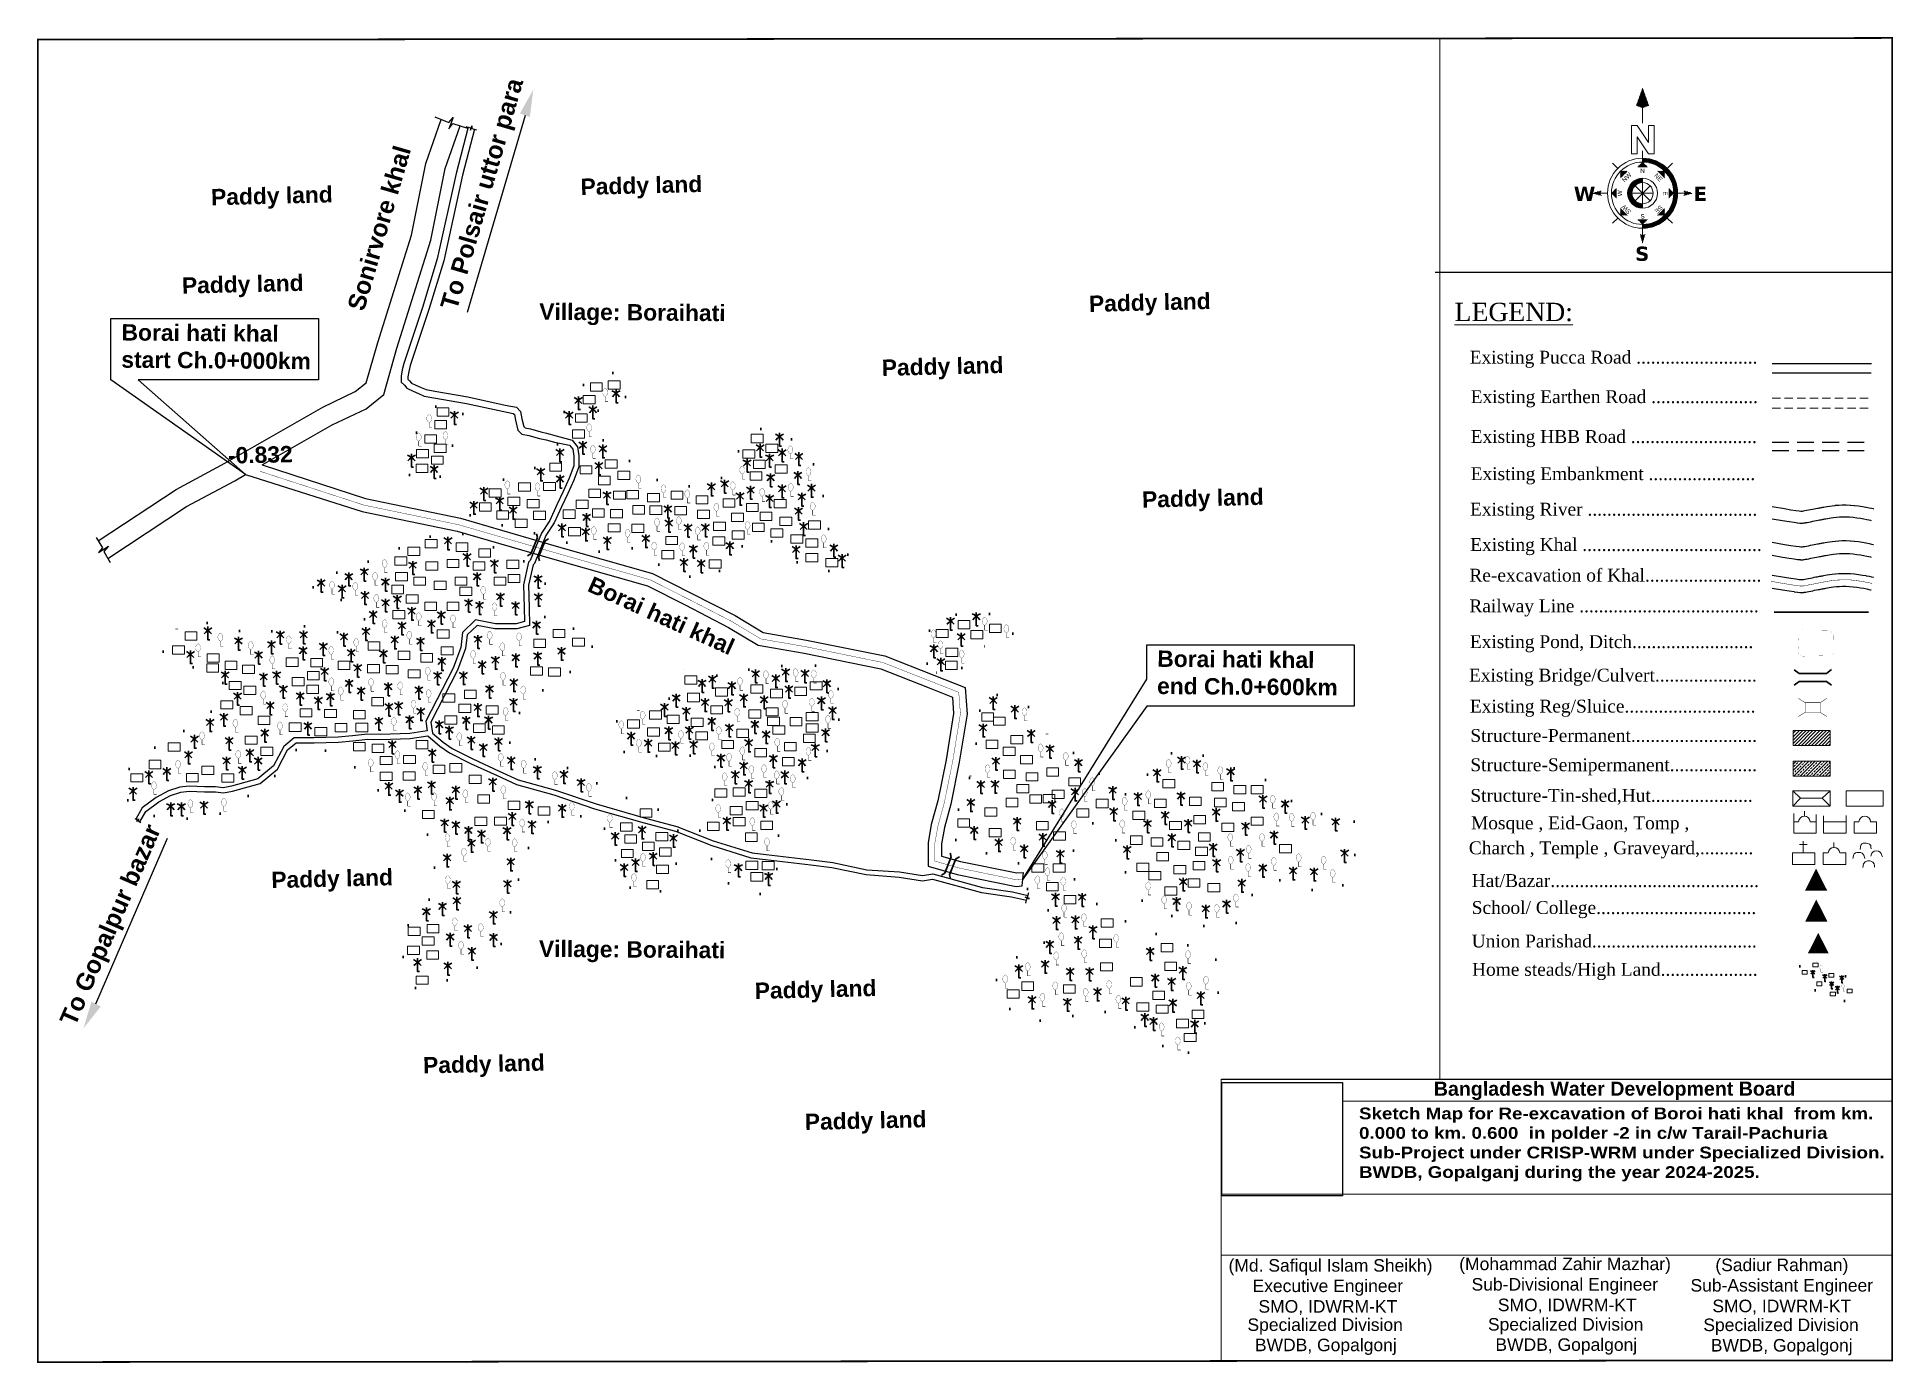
# Model space of a CAD drawing. Header units: millimetres. Extents: x 103 to 31097, y -128775 to -48.
# Drawn here: x 29988 to 31097, y -128775 to -127983 of the extents above; entities outside this region: 3.
import ezdxf
from ezdxf.enums import TextEntityAlignment as Align

# ---------------------------------------------------------------- set-up
doc = ezdxf.new("R2010")
doc.units = ezdxf.units.MM
doc.header["$MEASUREMENT"] = 0
for name, pattern in [('ACAD_ISO02W100', [15, 12, -3]), ('CENTERX2', [4, 2.5, -0.5, 0.5, -0.5]), ('DASHED', [0.75, 0.5, -0.25]), ('DASHED2', [0.375, 0.25, -0.125]), ('DOT2', [0.125, 0, -0.125]), ('HIDDENX2', [0.75, 0.5, -0.25]), ('PHANTOM2', [1.25, 0.625, -0.125, 0.125, -0.125, 0.125, -0.125])]:
    doc.linetypes.add(name, pattern=pattern)
for name, color, linetype, lineweight in [('Bazar', 97, 'Continuous', 15), ('Bridge or Culvert', 7, 'Continuous', 25), ('Church', 170, 'Continuous', 9), ('Earthan Road', 7, 'DASHED2', 9), ('Eid-Gah', 170, 'Continuous', 9), ('Existing Str', 7, 'PHANTOM2', 35), ('existing-profile', 5, 'ACAD_ISO02W100', 25), ('FRAM', 7, 'Continuous', 50), ('Graveyard', 40, 'Continuous', 9), ('HOUSE', 144, 'Continuous', 18), ('line', 10, 'Continuous', 9), ('Mosque', 170, 'Continuous', 9), ('OUTLINE', 7, 'Continuous', 15), ('p2', 32, 'Continuous', 15), ('PL', 7, 'Continuous', 15), ('Pond or Ditch', 7, 'Continuous', 9), ('PUCCA ROAD', 1, 'Continuous', 30), ('Rail Line', 14, 'TRACKS', 35), ('Temple', 170, 'Continuous', 9), ('Tomb', 170, 'Continuous', 9), ('Union', 7, 'Continuous', 15)]:
    doc.layers.add(name, color=color, linetype=linetype, lineweight=lineweight)
for name, color, linetype in [('boundary', 7, 'Continuous'), ('Earthen Emb', 42, 'Continuous'), ('Embankment', 6, 'DASHED'), ('HBB_BFS Road', 7, 'DASHED2'), ('Home Stead', 151, 'Continuous'), ('Khal', 4, 'Continuous'), ('RIVER', 150, 'Continuous'), ('TEXT', 5, 'Continuous'), ('Trees', 77, 'Continuous')]:
    doc.layers.add(name, color=color, linetype=linetype)
doc.styles.add('333', font='')
doc.styles.add('AR', font='arial.ttf', dxfattribs={"height": 450})
doc.styles.add('b', font='times.ttf')
doc.styles.add('LEG', font='romantic.ttf')
doc.styles.add('Romans', font='arial.ttf')
doc.styles.get("Standard").update_dxf_attribs({"font": 'arial.ttf'})
doc.styles.add('sum', font='arialbd.ttf')
doc.styles.get('333').set_extended_font_data('Arial Black')
doc.linetypes.add('TRACKS', pattern='A,0.15,[130,ltypeshp.shx,S=0.25,R=0,X=0,Y=0],0.15', length=0.3)
picture_1 = doc.add_image_def('image1.png', size_in_pixel=(204, 192))
pattern_1 = [(360, (26.19663, 31.512), (2e-14, 0.2822134), [])]
pattern_2 = [(360, (26.19663, 27.11894), (2e-14, 0.2822134), [])]
pattern_3 = [(180, (26.19663, 27.11894), (2e-14, 0.2822134), [])]
pattern_4 = [(45, (26.19663, 27.11894), (-0.199555, 0.199555), [])]
pattern_5 = [(90, (26.19663, 27.11894), (-0.2822134, 2e-14), [])]
pattern_6 = [(135, (26.19663, 27.11894), (-0.199555, -0.199555), [])]
pattern_7 = [(180, (26.19663, 27.11894), (-2e-14, -0.2822134), [])]
pattern_8 = [(225, (26.19663, 27.11894), (0.199555, -0.199555), [])]
pattern_9 = [(270, (26.19663, 27.11894), (0.2822134, -2e-14), [])]
pattern_10 = [(315, (26.19663, 27.11894), (0.199555, 0.199555), [])]

msp = doc.modelspace()

# ---------------------------------------------------------------- texts
at = {"layer": 'Embankment', "ltscale": 0.1, "char_height": 0.18, "attachment_point": 1}
for insert in [(103.2, -47.9), (103.2, -48.2), (103.4, -48.2)]:
    msp.add_mtext('\\A1;', dxfattribs=dict(at, insert=insert))
at = {"layer": 'FRAM', "linetype": 'Continuous', "lineweight": -3, "style": 'AR'}
for s, p in [('(Md. Safiqul Islam Sheikh)   ', (30765.4, -128720.3)), ('(Mohammad Zahir Mazhar)      ', (30909.9, -128719.4)), ('Executive Engineer     ', (30766.7, -128732.5)), ('Sub-Divisional Engineer       ', (30911.2, -128731.6)), ('SMO, IDWRM-KT     ', (30766.7, -128744.8)), ('SMO, IDWRM-KT      ', (30911.2, -128743.9)), ('Specialized Division     ', (30765.1, -128755.7)), ('Specialized Division     ', (30908.8, -128755.5)), ('BWDB, Gopalgonj     ', (30765.5, -128767.8)), ('BWDB, Gopalgonj     ', (30909.2, -128767.6))]:
    msp.add_text(s, height=7.475, dxfattribs=at).set_placement(p, align=Align.CENTER)
at = {"layer": 'FRAM', "linetype": 'Continuous', "style": 'AR'}
for s, p in [('(Sadiur Rahman)     ', (31038, -128720)), ('Sub-Assistant Engineer      ', (31039.4, -128732.2)), ('SMO, IDWRM-KT      ', (31039.4, -128744.5)), ('Specialized Division     ', (31037.5, -128755.8)), ('BWDB, Gopalgonj     ', (31037.9, -128768))]:
    msp.add_text(s, height=7.475, dxfattribs=at).set_placement(p, align=Align.CENTER)
at = {"layer": 'Khal', "lineweight": 25, "insert": (30778.1, -128622.3), "char_height": 7, "width": 317.587, "attachment_point": 1, "style": '333'}
msp.add_mtext('{\\C0;Sketch Map for Re-excavation of Boroi hati khal  from km. 0.000 to km. 0.600  in polder -2 in c/w Tarail-Pachuria Sub-Project under CRISP-WRM under Specialized Division. BWDB, Gopalganj during the year 2024-2025.}', dxfattribs=at)
at = {"layer": 'OUTLINE', "style": 'LEG'}
msp.add_text('%%ULEGEND:', height=10.94, dxfattribs=at).set_placement((30835.2, -128152.6))
at = {"layer": 'OUTLINE', "ltscale": 0.1, "style": 'b'}
for s, p in [('Railway Line .....................................', (30844, -128326.5)), (' Existing Reg/Sluice...........................', (30841.4, -128386.4)), ('Structure-Permanent..........................', (30844.6, -128403.9)), ('Structure-Semipermanent..................', (30844.6, -128421.4)), ('Structure-Tin-shed,Hut.....................', (30844.6, -128439.7)), ('Mosque , Eid-Gaon, Tomp ,', (30845, -128456.1)), ('Charch , Temple , Graveyard,........... ', (30843.7, -128471)), ('Home steads/High Land....................', (30845.6, -128543.6))]:
    msp.add_text(s, height=7.676, dxfattribs=at).set_placement(p)
at = {"layer": 'OUTLINE', "ltscale": 0.1, "char_height": 7.676, "width": 358.163, "attachment_point": 1, "style": 'b'}
for s, insert in [('Existing Pucca Road .........................', (30844.2, -128170.3)), ('Existing Earthen Road ......................', (30844.8, -128193.9)), ('Existing HBB Road ..........................', (30844.8, -128217.7)), ('Existing Embankment ......................', (30844.8, -128239.9)), (' Existing River ...................................', (30841.5, -128261.1)), ('Existing Khal .....................................', (30844.5, -128282.2)), ('Re-excavation of Khal........................', (30844, -128300.5)), (' Existing Pond, Ditch.........................', (30841.4, -128340.2)), (' Existing Bridge/Culvert.....................', (30840.9, -128360.2)), ('Hat/Bazar...........................................', (30845.4, -128482.9)), ('School/ College.................................', (30845.4, -128499)), ('Union Parishad..................................', (30845.4, -128519))]:
    msp.add_mtext(s, dxfattribs=dict(at, insert=insert))
at = {"layer": 'TEXT', "color": 7, "style": 'sum'}
msp.add_text('Bangladesh Water Development Board', height=8.385, rotation=0.0165, dxfattribs=at).set_placement((30930.8, -128615.2), align=Align.CENTER)
at = {"layer": 'TEXT', "color": 7, "attachment_point": 1, "style": 'sum'}
for s, insert, char_height, width, rotation in [('To Polsair uttor para', (30228.9, -128143.6), 10.451, 202.298, 73.8009), ('Sonirvore khal', (30173.4, -128144.3), 10.451, 202.298, 73.8009), ('Paddy land ', (30312.8, -128067.5), 9.756, 188.846, 1.3985), ('Paddy land ', (30092, -128073.7), 9.756, 188.846, 1.3985), ('Paddy land ', (30074.6, -128126.5), 9.756, 188.846, 1.3985), ('Village: Boraihati', (30288.3, -128142), 9.756, 188.846, 359.5447), ('Paddy land ', (30616.6, -128137.4), 9.756, 188.846, 1.3985), ('Borai hati khal \\Pstart Ch.0+000km', (30038.7, -128154.4), 9.756, 188.846, 359.5303), ('Paddy land ', (30492.8, -128175.6), 9.756, 188.846, 1.3985), ('-0.832 ', (30102.1, -128228), 9.76, 188.846, 1.3985), ('Paddy land ', (30648.3, -128254.3), 9.756, 188.846, 1.3985), ('Borai hati khal', (30320.4, -128304.7), 9.756, 188.846, 335.648), ('Borai hati khal \\Pend Ch.0+600km', (30657.6, -128349.3), 9.756, 188.846, 359.5303), ('To Gopalpur bazar', (30001.3, -128570.1), 10.451, 202.298, 66.4874), ('Paddy land ', (30128, -128481.5), 9.756, 188.846, 1.3985), ('Village: Boraihati', (30288.1, -128522.5), 9.756, 188.846, 359.5447), ('Paddy land ', (30416.9, -128547.7), 9.756, 188.846, 1.3985), ('Paddy land ', (30218.7, -128592.2), 9.756, 188.846, 1.3985), ('Paddy land ', (30446.8, -128626), 9.756, 188.846, 1.3985), ('Paddy land ', (30446.8, -128626), 9.756, 188.846, 1.3985)]:
    msp.add_mtext(s, dxfattribs=dict(at, insert=insert, char_height=char_height, width=width, rotation=rotation))

# ---------------------------------------------------------------- blocks, each defined once
blk = doc.blocks.new('A$C7FEE66E4')
at = {"layer": 'Trees', "linetype": 'Continuous', "const_width": 0.000142}
blk.add_lwpolyline([(0, 0, 0.606435), (0, 0.0049, 0.606435)], format="xyb", close=True, dxfattribs=at)
at = {"layer": 'Trees', "linetype": 'Continuous', "const_width": 0.000252}
for points in [[(0, 0), (0, -0.0029)], [(0, -0.0029), (0.0017, -0.0029)]]:
    blk.add_lwpolyline(points, dxfattribs=at)
blk = doc.blocks.new('A$C01DB3217')
at = {"layer": 'Trees', "color": 1, "lineweight": 30}
blk.add_lwpolyline([(0, 0.0028), (0, -0.0071), (0.0015, -0.0071)], dxfattribs=at)
for centre, start, end in [((-0.012, -0.0154), 41.2491, 62.6782), ((0.012, -0.0154), 117.3218, 138.7509)]:
    blk.add_arc(centre, 0.0195, start, end, dxfattribs=at)
blk = doc.blocks.new('A$C5FE22593')
h = blk.add_hatch()
h.set_pattern_fill('_USER', color=11, scale=0.282213, style=0, pattern_type=0)
h.set_pattern_definition(pattern_1)
h.paths.add_polyline_path([(26.2, 66.79), (23.84, 60.2), (26.2, 59.26), (28.55, 60.2)])
h = blk.add_hatch()
h.set_pattern_fill('_USER', color=11, scale=0.282213, style=0, pattern_type=0)
h.set_pattern_definition(pattern_1)
h.paths.add_polyline_path([(26.2, 66.79), (23.84, 60.2), (26.2, 59.26), (28.55, 60.2)])
h = blk.add_hatch()
h.set_pattern_fill('_USER', color=11, scale=0.282213, style=0, pattern_type=0)
h.set_pattern_definition(pattern_1)
h.paths.add_polyline_path([(26.2, 66.79), (23.84, 60.2), (26.2, 59.26), (28.55, 60.2)])
h = blk.add_hatch()
h.set_pattern_fill('_USER', color=11, scale=0.282213, style=0, pattern_type=0)
h.set_pattern_definition(pattern_1)
h.paths.add_polyline_path([(26.2, 66.79), (23.84, 60.2), (26.2, 59.26), (28.55, 60.2)])
h = blk.add_hatch()
h.set_pattern_fill('_USER', color=11, scale=0.282213, angle=135, style=0, pattern_type=0)
h.set_pattern_definition(pattern_6)
h.paths.add_polyline_path([(20.54, 35.43), (17.88, 35.43), (17.88, 32.77)])
h = blk.add_hatch()
h.set_pattern_fill('_USER', color=11, scale=0.282213, angle=135, style=0, pattern_type=0)
h.set_pattern_definition(pattern_6)
h.paths.add_polyline_path([(20.54, 35.43), (17.88, 35.43), (17.88, 32.77)])
h = blk.add_hatch()
h.set_pattern_fill('_USER', color=11, scale=0.282213, angle=135, style=0, pattern_type=0)
h.set_pattern_definition(pattern_6)
h.paths.add_polyline_path([(20.54, 35.43), (17.88, 35.43), (17.88, 32.77)])
h = blk.add_hatch()
h.set_pattern_fill('_USER', color=11, scale=0.282213, angle=135, style=0, pattern_type=0)
h.set_pattern_definition(pattern_6)
h.paths.add_polyline_path([(20.54, 35.43), (17.88, 35.43), (17.88, 32.77)])
h = blk.add_hatch(color=11)
h.paths.add_polyline_path([(26.2, 15.36), (26.2, 13.92, 1), (26.2, 40.32), (26.2, 38.88, -1)])
h.paths.add_polyline_path([(26.2, 31.11), (26.2, 32.76, 1), (26.2, 21.47), (26.2, 23.13, -1)])
h = blk.add_hatch(color=11)
h.paths.add_polyline_path([(26.2, 15.36), (26.2, 13.92, 1), (26.2, 40.32), (26.2, 38.88, -1)])
h.paths.add_polyline_path([(26.2, 31.11), (26.2, 32.76, 1), (26.2, 21.47), (26.2, 23.13, -1)])
h = blk.add_hatch(color=11)
h.paths.add_polyline_path([(26.2, 15.36), (26.2, 13.92, 1), (26.2, 40.32), (26.2, 38.88, -1)])
h.paths.add_polyline_path([(26.2, 31.11), (26.2, 32.76, 1), (26.2, 21.47), (26.2, 23.13, -1)])
h = blk.add_hatch(color=11)
h.paths.add_polyline_path([(26.2, 15.36), (26.2, 13.92, 1), (26.2, 40.32), (26.2, 38.88, -1)])
h.paths.add_polyline_path([(26.2, 31.11), (26.2, 32.76, 1), (26.2, 21.47), (26.2, 23.13, -1)])
h = blk.add_hatch()
h.set_pattern_fill('_USER', color=11, scale=0.282213, angle=90, style=0, pattern_type=0)
h.set_pattern_definition(pattern_5)
h.paths.add_polyline_path([(28.08, 37), (26.2, 38.88), (24.32, 37)])
h = blk.add_hatch()
h.set_pattern_fill('_USER', color=11, scale=0.282213, angle=90, style=0, pattern_type=0)
h.set_pattern_definition(pattern_5)
h.paths.add_polyline_path([(28.08, 37), (26.2, 38.88), (24.32, 37)])
h = blk.add_hatch()
h.set_pattern_fill('_USER', color=11, scale=0.282213, angle=90, style=0, pattern_type=0)
h.set_pattern_definition(pattern_5)
h.paths.add_polyline_path([(28.08, 37), (26.2, 38.88), (24.32, 37)])
h = blk.add_hatch()
h.set_pattern_fill('_USER', color=11, scale=0.282213, angle=90, style=0, pattern_type=0)
h.set_pattern_definition(pattern_5)
h.paths.add_polyline_path([(28.08, 37), (26.2, 38.88), (24.32, 37)])
h = blk.add_hatch()
h.set_pattern_fill('_USER', color=11, scale=0.282213, style=0, pattern_type=0)
h.set_pattern_definition(pattern_2)
h.paths.add_polyline_path([(39.4, 27.12, 0.414214), (26.2, 40.32), (26.2, 38.88, -0.414214), (37.96, 27.12, -0.414214), (26.2, 15.36), (26.2, 13.92, 0.414214)])
h = blk.add_hatch()
h.set_pattern_fill('_USER', color=11, scale=0.282213, style=0, pattern_type=0)
h.set_pattern_definition(pattern_2)
h.paths.add_polyline_path([(39.4, 27.12, 0.414214), (26.2, 40.32), (26.2, 38.88, -0.414214), (37.96, 27.12, -0.414214), (26.2, 15.36), (26.2, 13.92, 0.414214)])
h = blk.add_hatch()
h.set_pattern_fill('_USER', color=11, scale=0.282213, style=0, pattern_type=0)
h.set_pattern_definition(pattern_2)
h.paths.add_polyline_path([(39.4, 27.12, 0.414214), (26.2, 40.32), (26.2, 38.88, -0.414214), (37.96, 27.12, -0.414214), (26.2, 15.36), (26.2, 13.92, 0.414214)])
h = blk.add_hatch()
h.set_pattern_fill('_USER', color=11, scale=0.282213, style=0, pattern_type=0)
h.set_pattern_definition(pattern_2)
h.paths.add_polyline_path([(39.4, 27.12, 0.414214), (26.2, 40.32), (26.2, 38.88, -0.414214), (37.96, 27.12, -0.414214), (26.2, 15.36), (26.2, 13.92, 0.414214)])
h = blk.add_hatch()
h.set_pattern_fill('_USER', color=11, scale=0.282213, angle=45, style=0, pattern_type=0)
h.set_pattern_definition(pattern_4)
h.paths.add_polyline_path([(34.51, 32.77), (34.51, 35.43), (31.85, 35.43)])
h = blk.add_hatch()
h.set_pattern_fill('_USER', color=11, scale=0.282213, angle=45, style=0, pattern_type=0)
h.set_pattern_definition(pattern_4)
h.paths.add_polyline_path([(34.51, 32.77), (34.51, 35.43), (31.85, 35.43)])
h = blk.add_hatch()
h.set_pattern_fill('_USER', color=11, scale=0.282213, angle=45, style=0, pattern_type=0)
h.set_pattern_definition(pattern_4)
h.paths.add_polyline_path([(34.51, 32.77), (34.51, 35.43), (31.85, 35.43)])
h = blk.add_hatch()
h.set_pattern_fill('_USER', color=11, scale=0.282213, angle=45, style=0, pattern_type=0)
h.set_pattern_definition(pattern_4)
h.paths.add_polyline_path([(34.51, 32.77), (34.51, 35.43), (31.85, 35.43)])
h = blk.add_hatch()
h.set_pattern_fill('_USER', color=11, scale=0.282213, style=0, pattern_type=0)
h.set_pattern_definition(pattern_3)
h.paths.add_polyline_path([(10.67, 26.18), (10.2, 27.12), (10.67, 28.06), (7.38, 27.12)])
h = blk.add_hatch()
h.set_pattern_fill('_USER', color=11, scale=0.282213, style=0, pattern_type=0)
h.set_pattern_definition(pattern_3)
h.paths.add_polyline_path([(10.67, 26.18), (10.2, 27.12), (10.67, 28.06), (7.38, 27.12)])
h = blk.add_hatch()
h.set_pattern_fill('_USER', color=11, scale=0.282213, style=0, pattern_type=0)
h.set_pattern_definition(pattern_3)
h.paths.add_polyline_path([(10.67, 26.18), (10.2, 27.12), (10.67, 28.06), (7.38, 27.12)])
h = blk.add_hatch()
h.set_pattern_fill('_USER', color=11, scale=0.282213, style=0, pattern_type=0)
h.set_pattern_definition(pattern_3)
h.paths.add_polyline_path([(10.67, 26.18), (10.2, 27.12), (10.67, 28.06), (7.38, 27.12)])
h = blk.add_hatch()
h.set_pattern_fill('_USER', color=11, scale=0.282213, angle=180, style=0, pattern_type=0)
h.set_pattern_definition(pattern_7)
h.paths.add_polyline_path([(16.32, 29), (14.44, 27.12), (16.32, 25.24)])
h = blk.add_hatch()
h.set_pattern_fill('_USER', color=11, scale=0.282213, angle=180, style=0, pattern_type=0)
h.set_pattern_definition(pattern_7)
h.paths.add_polyline_path([(16.32, 29), (14.44, 27.12), (16.32, 25.24)])
h = blk.add_hatch()
h.set_pattern_fill('_USER', color=11, scale=0.282213, angle=180, style=0, pattern_type=0)
h.set_pattern_definition(pattern_7)
h.paths.add_polyline_path([(16.32, 29), (14.44, 27.12), (16.32, 25.24)])
h = blk.add_hatch()
h.set_pattern_fill('_USER', color=11, scale=0.282213, angle=180, style=0, pattern_type=0)
h.set_pattern_definition(pattern_7)
h.paths.add_polyline_path([(16.32, 29), (14.44, 27.12), (16.32, 25.24)])
h = blk.add_hatch()
h.set_pattern_fill('_USER', color=11, scale=0.282213, style=0, pattern_type=0)
h.set_pattern_definition(pattern_2)
h.paths.add_polyline_path([(26.2, 31.11), (26.2, 32.76, 0.414214), (20.55, 27.12, 0.414214), (26.2, 21.47), (26.2, 23.13, -0.414214), (22.21, 27.12, -0.414214)])
h = blk.add_hatch()
h.set_pattern_fill('_USER', color=11, scale=0.282213, style=0, pattern_type=0)
h.set_pattern_definition(pattern_2)
h.paths.add_polyline_path([(26.2, 31.11), (26.2, 32.76, 0.414214), (20.55, 27.12, 0.414214), (26.2, 21.47), (26.2, 23.13, -0.414214), (22.21, 27.12, -0.414214)])
h = blk.add_hatch()
h.set_pattern_fill('_USER', color=11, scale=0.282213, style=0, pattern_type=0)
h.set_pattern_definition(pattern_2)
h.paths.add_polyline_path([(26.2, 31.11), (26.2, 32.76, 0.414214), (20.55, 27.12, 0.414214), (26.2, 21.47), (26.2, 23.13, -0.414214), (22.21, 27.12, -0.414214)])
h = blk.add_hatch()
h.set_pattern_fill('_USER', color=11, scale=0.282213, style=0, pattern_type=0)
h.set_pattern_definition(pattern_2)
h.paths.add_polyline_path([(26.2, 31.11), (26.2, 32.76, 0.414214), (20.55, 27.12, 0.414214), (26.2, 21.47), (26.2, 23.13, -0.414214), (22.21, 27.12, -0.414214)])
h = blk.add_hatch()
h.set_pattern_fill('_USER', color=11, scale=0.282213, style=0, pattern_type=0)
h.set_pattern_definition(pattern_2)
h.paths.add_polyline_path([(36.07, 29), (36.07, 25.24), (37.96, 27.12)])
h = blk.add_hatch()
h.set_pattern_fill('_USER', color=11, scale=0.282213, style=0, pattern_type=0)
h.set_pattern_definition(pattern_2)
h.paths.add_polyline_path([(36.07, 29), (36.07, 25.24), (37.96, 27.12)])
h = blk.add_hatch()
h.set_pattern_fill('_USER', color=11, scale=0.282213, style=0, pattern_type=0)
h.set_pattern_definition(pattern_2)
h.paths.add_polyline_path([(36.07, 29), (36.07, 25.24), (37.96, 27.12)])
h = blk.add_hatch()
h.set_pattern_fill('_USER', color=11, scale=0.282213, style=0, pattern_type=0)
h.set_pattern_definition(pattern_2)
h.paths.add_polyline_path([(36.07, 29), (36.07, 25.24), (37.96, 27.12)])
h = blk.add_hatch()
h.set_pattern_fill('_USER', color=11, scale=0.282213, style=0, pattern_type=0)
h.set_pattern_definition(pattern_2)
h.paths.add_polyline_path([(45.01, 27.12), (41.72, 28.06), (42.19, 27.12), (41.72, 26.18)])
h = blk.add_hatch()
h.set_pattern_fill('_USER', color=11, scale=0.282213, style=0, pattern_type=0)
h.set_pattern_definition(pattern_2)
h.paths.add_polyline_path([(45.01, 27.12), (41.72, 28.06), (42.19, 27.12), (41.72, 26.18)])
h = blk.add_hatch()
h.set_pattern_fill('_USER', color=11, scale=0.282213, style=0, pattern_type=0)
h.set_pattern_definition(pattern_2)
h.paths.add_polyline_path([(45.01, 27.12), (41.72, 28.06), (42.19, 27.12), (41.72, 26.18)])
h = blk.add_hatch()
h.set_pattern_fill('_USER', color=11, scale=0.282213, style=0, pattern_type=0)
h.set_pattern_definition(pattern_2)
h.paths.add_polyline_path([(45.01, 27.12), (41.72, 28.06), (42.19, 27.12), (41.72, 26.18)])
h = blk.add_hatch()
h.set_pattern_fill('_USER', color=11, scale=0.282213, angle=-135, style=0, pattern_type=0)
h.set_pattern_definition(pattern_8)
h.paths.add_polyline_path([(17.88, 21.46), (17.88, 18.8), (20.54, 18.8)])
h = blk.add_hatch()
h.set_pattern_fill('_USER', color=11, scale=0.282213, angle=-135, style=0, pattern_type=0)
h.set_pattern_definition(pattern_8)
h.paths.add_polyline_path([(17.88, 21.46), (17.88, 18.8), (20.54, 18.8)])
h = blk.add_hatch()
h.set_pattern_fill('_USER', color=11, scale=0.282213, angle=-135, style=0, pattern_type=0)
h.set_pattern_definition(pattern_8)
h.paths.add_polyline_path([(17.88, 21.46), (17.88, 18.8), (20.54, 18.8)])
h = blk.add_hatch()
h.set_pattern_fill('_USER', color=11, scale=0.282213, angle=-135, style=0, pattern_type=0)
h.set_pattern_definition(pattern_8)
h.paths.add_polyline_path([(17.88, 21.46), (17.88, 18.8), (20.54, 18.8)])
h = blk.add_hatch()
h.set_pattern_fill('_USER', color=11, scale=0.282213, angle=-45, style=0, pattern_type=0)
h.set_pattern_definition(pattern_10)
h.paths.add_polyline_path([(31.85, 18.8), (34.51, 18.8), (34.51, 21.46)])
h = blk.add_hatch()
h.set_pattern_fill('_USER', color=11, scale=0.282213, angle=-45, style=0, pattern_type=0)
h.set_pattern_definition(pattern_10)
h.paths.add_polyline_path([(31.85, 18.8), (34.51, 18.8), (34.51, 21.46)])
h = blk.add_hatch()
h.set_pattern_fill('_USER', color=11, scale=0.282213, angle=-45, style=0, pattern_type=0)
h.set_pattern_definition(pattern_10)
h.paths.add_polyline_path([(31.85, 18.8), (34.51, 18.8), (34.51, 21.46)])
h = blk.add_hatch()
h.set_pattern_fill('_USER', color=11, scale=0.282213, angle=-45, style=0, pattern_type=0)
h.set_pattern_definition(pattern_10)
h.paths.add_polyline_path([(31.85, 18.8), (34.51, 18.8), (34.51, 21.46)])
h = blk.add_hatch()
h.set_pattern_fill('_USER', color=11, scale=0.282213, angle=-90, style=0, pattern_type=0)
h.set_pattern_definition(pattern_9)
h.paths.add_polyline_path([(24.32, 17.24), (26.2, 15.36), (28.08, 17.24)])
h = blk.add_hatch()
h.set_pattern_fill('_USER', color=11, scale=0.282213, angle=-90, style=0, pattern_type=0)
h.set_pattern_definition(pattern_9)
h.paths.add_polyline_path([(24.32, 17.24), (26.2, 15.36), (28.08, 17.24)])
h = blk.add_hatch()
h.set_pattern_fill('_USER', color=11, scale=0.282213, angle=-90, style=0, pattern_type=0)
h.set_pattern_definition(pattern_9)
h.paths.add_polyline_path([(24.32, 17.24), (26.2, 15.36), (28.08, 17.24)])
h = blk.add_hatch()
h.set_pattern_fill('_USER', color=11, scale=0.282213, angle=-90, style=0, pattern_type=0)
h.set_pattern_definition(pattern_9)
h.paths.add_polyline_path([(24.32, 17.24), (26.2, 15.36), (28.08, 17.24)])
h = blk.add_hatch()
h.set_pattern_fill('_USER', color=11, scale=0.282213, style=0, pattern_type=0)
h.set_pattern_definition(pattern_2)
h.paths.add_polyline_path([(27.14, 11.6), (26.2, 11.13), (25.26, 11.6), (26.2, 8.3)])
h = blk.add_hatch()
h.set_pattern_fill('_USER', color=11, scale=0.282213, style=0, pattern_type=0)
h.set_pattern_definition(pattern_2)
h.paths.add_polyline_path([(27.14, 11.6), (26.2, 11.13), (25.26, 11.6), (26.2, 8.3)])
h = blk.add_hatch()
h.set_pattern_fill('_USER', color=11, scale=0.282213, style=0, pattern_type=0)
h.set_pattern_definition(pattern_2)
h.paths.add_polyline_path([(27.14, 11.6), (26.2, 11.13), (25.26, 11.6), (26.2, 8.3)])
h = blk.add_hatch()
h.set_pattern_fill('_USER', color=11, scale=0.282213, style=0, pattern_type=0)
h.set_pattern_definition(pattern_2)
h.paths.add_polyline_path([(27.14, 11.6), (26.2, 11.13), (25.26, 11.6), (26.2, 8.3)])
at = {"color": 11}
for p, q in [((26.2, 53.5), (26.2, 59.26)), ((26.2, 53.5), (26.2, 59.26)), ((26.2, 53.5), (26.2, 59.26)), ((26.2, 53.5), (26.2, 59.26)), ((26.2, 40.32), (26.2, 43.11)), ((26.2, 40.32), (26.2, 43.11)), ((26.2, 40.32), (26.2, 43.11)), ((26.2, 40.32), (26.2, 43.11)), ((16.86, 36.46), (14.89, 38.43)), ((16.86, 36.46), (14.89, 38.43)), ((16.86, 36.46), (14.89, 38.43)), ((16.86, 36.46), (14.89, 38.43)), ((26.2, 40.32), (26.2, 38.88)), ((26.2, 40.32), (26.2, 38.88)), ((26.2, 40.32), (26.2, 38.88)), ((26.2, 40.32), (26.2, 38.88)), ((35.53, 36.46), (37.5, 38.43)), ((35.53, 36.46), (37.5, 38.43)), ((35.53, 36.46), (37.5, 38.43)), ((35.53, 36.46), (37.5, 38.43)), ((23.37, 24.3), (29.02, 29.94)), ((29.02, 24.3), (23.37, 29.94)), ((29.02, 29.94), (23.37, 24.3)), ((23.37, 29.94), (29.02, 24.3)), ((23.37, 24.3), (29.02, 29.94)), ((29.02, 24.3), (23.37, 29.94)), ((29.02, 29.94), (23.37, 24.3)), ((23.37, 29.94), (29.02, 24.3)), ((23.37, 24.3), (29.02, 29.94)), ((29.02, 24.3), (23.37, 29.94)), ((29.02, 29.94), (23.37, 24.3)), ((23.37, 29.94), (29.02, 24.3)), ((23.37, 24.3), (29.02, 29.94)), ((29.02, 24.3), (23.37, 29.94)), ((29.02, 29.94), (23.37, 24.3)), ((23.37, 29.94), (29.02, 24.3)), ((26.2, 31.11), (26.2, 32.76)), ((26.2, 31.11), (26.2, 32.76)), ((26.2, 31.11), (26.2, 32.76)), ((26.2, 31.11), (26.2, 32.76)), ((26.2, 23.13), (26.2, 31.11)), ((26.2, 31.11), (26.2, 23.13)), ((26.2, 23.13), (26.2, 31.11)), ((26.2, 31.11), (26.2, 23.13)), ((26.2, 23.13), (26.2, 31.11)), ((26.2, 31.11), (26.2, 23.13)), ((26.2, 23.13), (26.2, 31.11)), ((26.2, 31.11), (26.2, 23.13)), ((12.99, 27.12), (10.2, 27.12)), ((12.99, 27.12), (10.2, 27.12)), ((12.99, 27.12), (10.2, 27.12)), ((12.99, 27.12), (10.2, 27.12)), ((22.21, 27.12), (30.19, 27.12)), ((30.19, 27.12), (22.21, 27.12)), ((22.21, 27.12), (30.19, 27.12)), ((30.19, 27.12), (22.21, 27.12)), ((22.21, 27.12), (30.19, 27.12)), ((30.19, 27.12), (22.21, 27.12)), ((22.21, 27.12), (30.19, 27.12)), ((30.19, 27.12), (22.21, 27.12)), ((26.2, 23.13), (26.2, 21.47)), ((26.2, 23.13), (26.2, 21.47)), ((26.2, 23.13), (26.2, 21.47)), ((26.2, 23.13), (26.2, 21.47)), ((39.4, 27.12), (42.19, 27.12)), ((39.4, 27.12), (42.19, 27.12)), ((39.4, 27.12), (42.19, 27.12)), ((39.4, 27.12), (42.19, 27.12)), ((16.86, 17.78), (14.89, 15.81)), ((16.86, 17.78), (14.89, 15.81)), ((16.86, 17.78), (14.89, 15.81)), ((16.86, 17.78), (14.89, 15.81)), ((26.2, 13.92), (26.2, 15.36)), ((26.2, 13.92), (26.2, 15.36)), ((26.2, 13.92), (26.2, 15.36)), ((26.2, 13.92), (26.2, 15.36)), ((35.53, 17.78), (37.5, 15.81)), ((35.53, 17.78), (37.5, 15.81)), ((35.53, 17.78), (37.5, 15.81)), ((35.53, 17.78), (37.5, 15.81)), ((26.2, 13.92), (26.2, 11.13)), ((26.2, 13.92), (26.2, 11.13)), ((26.2, 13.92), (26.2, 11.13)), ((26.2, 13.92), (26.2, 11.13))]:
    blk.add_line(p, q, dxfattribs=at)
at = {"color": 1}
for p, q in [((22.03, 52.68), (24.16, 52.68)), ((22.03, 42.01), (22.03, 52.68)), ((22.03, 52.68), (24.16, 52.68)), ((22.03, 42.01), (22.03, 52.68)), ((22.03, 52.68), (24.16, 52.68)), ((22.03, 42.01), (22.03, 52.68)), ((22.03, 52.68), (24.16, 52.68)), ((22.03, 42.01), (22.03, 52.68)), ((24.16, 52.68), (28.43, 46.28)), ((24.16, 52.68), (28.43, 46.28)), ((24.16, 52.68), (28.43, 46.28)), ((24.16, 52.68), (28.43, 46.28)), ((28.43, 52.68), (30.56, 52.68)), ((28.43, 46.28), (28.43, 52.68)), ((28.43, 52.68), (30.56, 52.68)), ((28.43, 46.28), (28.43, 52.68)), ((28.43, 52.68), (30.56, 52.68)), ((28.43, 46.28), (28.43, 52.68)), ((28.43, 52.68), (30.56, 52.68)), ((28.43, 46.28), (28.43, 52.68)), ((30.56, 52.68), (30.56, 42.01)), ((30.56, 52.68), (30.56, 42.01)), ((30.56, 52.68), (30.56, 42.01)), ((30.56, 52.68), (30.56, 42.01)), ((24.16, 42.01), (22.03, 42.01)), ((24.16, 42.01), (22.03, 42.01)), ((24.16, 42.01), (22.03, 42.01)), ((24.16, 42.01), (22.03, 42.01)), ((24.16, 48.41), (24.16, 42.01)), ((28.43, 42.01), (24.16, 48.41)), ((24.16, 48.41), (24.16, 42.01)), ((28.43, 42.01), (24.16, 48.41)), ((24.16, 48.41), (24.16, 42.01)), ((28.43, 42.01), (24.16, 48.41)), ((24.16, 48.41), (24.16, 42.01)), ((28.43, 42.01), (24.16, 48.41)), ((30.56, 42.01), (28.43, 42.01)), ((30.56, 42.01), (28.43, 42.01)), ((30.56, 42.01), (28.43, 42.01)), ((30.56, 42.01), (28.43, 42.01))]:
    blk.add_line(p, q, dxfattribs=at)
at = {"color": 11}
for radius in [13.2, 13.2, 13.2, 13.2, 11.76, 11.76, 11.76, 11.76, 5.64, 5.64, 5.64, 5.64, 3.99, 3.99, 3.99, 3.99]:
    blk.add_circle((26.2, 27.12), radius, dxfattribs=at)
for points in [[(26.2, 66.79), (23.84, 60.2), (26.2, 59.26)], [(26.2, 66.79), (23.84, 60.2), (26.2, 59.26)], [(26.2, 66.79), (23.84, 60.2), (26.2, 59.26)], [(26.2, 66.79), (23.84, 60.2), (26.2, 59.26)], [(26.2, 59.26), (28.55, 60.2), (26.2, 66.79)], [(26.2, 59.26), (28.55, 60.2), (26.2, 66.79)], [(26.2, 59.26), (28.55, 60.2), (26.2, 66.79)], [(26.2, 59.26), (28.55, 60.2), (26.2, 66.79)], [(17.88, 35.43), (20.54, 35.43), (17.88, 32.77)], [(17.88, 35.43), (20.54, 35.43), (17.88, 32.77)], [(17.88, 35.43), (20.54, 35.43), (17.88, 32.77)], [(17.88, 35.43), (20.54, 35.43), (17.88, 32.77)], [(26.2, 38.88), (28.08, 37), (24.32, 37)], [(26.2, 38.88), (28.08, 37), (24.32, 37)], [(26.2, 38.88), (28.08, 37), (24.32, 37)], [(26.2, 38.88), (28.08, 37), (24.32, 37)], [(34.51, 35.43), (34.51, 32.77), (31.85, 35.43)], [(34.51, 35.43), (34.51, 32.77), (31.85, 35.43)], [(34.51, 35.43), (34.51, 32.77), (31.85, 35.43)], [(34.51, 35.43), (34.51, 32.77), (31.85, 35.43)], [(7.38, 27.12), (10.67, 28.06), (10.2, 27.12)], [(7.38, 27.12), (10.67, 28.06), (10.2, 27.12)], [(7.38, 27.12), (10.67, 28.06), (10.2, 27.12)], [(7.38, 27.12), (10.67, 28.06), (10.2, 27.12)], [(14.44, 27.12), (16.32, 29), (16.32, 25.24)], [(14.44, 27.12), (16.32, 29), (16.32, 25.24)], [(14.44, 27.12), (16.32, 29), (16.32, 25.24)], [(14.44, 27.12), (16.32, 29), (16.32, 25.24)], [(37.96, 27.12), (36.07, 25.24), (36.07, 29)], [(37.96, 27.12), (36.07, 25.24), (36.07, 29)], [(37.96, 27.12), (36.07, 25.24), (36.07, 29)], [(37.96, 27.12), (36.07, 25.24), (36.07, 29)], [(41.72, 28.06), (42.19, 27.12), (45.01, 27.12)], [(41.72, 28.06), (42.19, 27.12), (45.01, 27.12)], [(41.72, 28.06), (42.19, 27.12), (45.01, 27.12)], [(41.72, 28.06), (42.19, 27.12), (45.01, 27.12)], [(10.67, 26.18), (10.2, 27.12), (7.38, 27.12)], [(10.67, 26.18), (10.2, 27.12), (7.38, 27.12)], [(10.67, 26.18), (10.2, 27.12), (7.38, 27.12)], [(10.67, 26.18), (10.2, 27.12), (7.38, 27.12)], [(17.88, 18.8), (17.88, 21.46), (20.54, 18.8)], [(17.88, 18.8), (17.88, 21.46), (20.54, 18.8)], [(17.88, 18.8), (17.88, 21.46), (20.54, 18.8)], [(17.88, 18.8), (17.88, 21.46), (20.54, 18.8)], [(34.51, 18.8), (31.85, 18.8), (34.51, 21.46)], [(34.51, 18.8), (31.85, 18.8), (34.51, 21.46)], [(34.51, 18.8), (31.85, 18.8), (34.51, 21.46)], [(34.51, 18.8), (31.85, 18.8), (34.51, 21.46)], [(45.01, 27.12), (41.72, 26.18), (42.19, 27.12)], [(45.01, 27.12), (41.72, 26.18), (42.19, 27.12)], [(45.01, 27.12), (41.72, 26.18), (42.19, 27.12)], [(45.01, 27.12), (41.72, 26.18), (42.19, 27.12)], [(26.2, 15.36), (24.32, 17.24), (28.08, 17.24)], [(26.2, 15.36), (24.32, 17.24), (28.08, 17.24)], [(26.2, 15.36), (24.32, 17.24), (28.08, 17.24)], [(26.2, 15.36), (24.32, 17.24), (28.08, 17.24)], [(26.2, 8.3), (25.26, 11.6), (26.2, 11.13)], [(26.2, 8.3), (25.26, 11.6), (26.2, 11.13)], [(26.2, 8.3), (25.26, 11.6), (26.2, 11.13)], [(26.2, 8.3), (25.26, 11.6), (26.2, 11.13)], [(27.14, 11.6), (26.2, 11.13), (26.2, 8.3)], [(27.14, 11.6), (26.2, 11.13), (26.2, 8.3)], [(27.14, 11.6), (26.2, 11.13), (26.2, 8.3)], [(27.14, 11.6), (26.2, 11.13), (26.2, 8.3)]]:
    blk.add_solid(points, dxfattribs=at)
at = {"color": 11, "style": 'Romans'}
for s, height, rotation, p in [('NW', 1.693, 45, (20.81, 32.51)), ('NW', 1.693, 45, (20.81, 32.51)), ('NW', 1.693, 45, (20.81, 32.51)), ('NW', 1.693, 45, (20.81, 32.51)), ('W', 1.69, 90, (18.48, 27.11)), ('W', 1.69, 90, (18.48, 27.11)), ('W', 1.69, 90, (18.48, 27.11)), ('W', 1.69, 90, (18.48, 27.11)), ('NE', 1.693, 315, (31.57, 32.5)), ('NE', 1.693, 315, (31.57, 32.5)), ('NE', 1.693, 315, (31.57, 32.5)), ('NE', 1.693, 315, (31.57, 32.5)), ('SW', 1.693, 135, (20.67, 21.59)), ('SW', 1.693, 135, (20.67, 21.59)), ('SW', 1.693, 135, (20.67, 21.59)), ('SW', 1.693, 135, (20.67, 21.59)), ('SE', 1.693, 225, (31.7, 21.6)), ('SE', 1.693, 225, (31.7, 21.6)), ('SE', 1.693, 225, (31.7, 21.6)), ('SE', 1.693, 225, (31.7, 21.6)), ('E', 1.69, 270, (33.89, 27.05)), ('E', 1.69, 270, (33.89, 27.05)), ('E', 1.69, 270, (33.89, 27.05)), ('E', 1.69, 270, (33.89, 27.05))]:
    blk.add_text(s, height=height, rotation=rotation, dxfattribs=at).set_placement(p, align=Align.CENTER)
for s, p in [('N', (26.2, 34.74)), ('N', (26.2, 34.74)), ('N', (26.2, 34.74)), ('N', (26.2, 34.74)), ('S', (26.19, 17.56)), ('S', (26.19, 17.56)), ('S', (26.19, 17.56)), ('S', (26.19, 17.56))]:
    blk.add_text(s, height=1.69, dxfattribs=at).set_placement(p, align=Align.CENTER)
at = {"layer": 'p2', "color": 1, "char_height": 5.3676, "attachment_point": 5}
for s, insert in [('{\\fVerdana|b1|i0|c0|p34;W}', (4.33, 26.9)), ('{\\fVerdana|b1|i0|c0|p34;W}', (4.33, 26.9)), ('{\\fVerdana|b1|i0|c0|p34;W}', (4.33, 26.9)), ('{\\fVerdana|b1|i0|c0|p34;W}', (4.33, 26.9)), ('{\\fVerdana|b1|i0|c0|p34;E}', (47.97, 26.9)), ('{\\fVerdana|b1|i0|c0|p34;E}', (47.97, 26.9)), ('{\\fVerdana|b1|i0|c0|p34;E}', (47.97, 26.9)), ('{\\fVerdana|b1|i0|c0|p34;E}', (47.97, 26.9)), ('{\\fVerdana|b1|i0|c0|p34;S}', (26.07, 4.27)), ('{\\fVerdana|b1|i0|c0|p34;S}', (26.07, 4.27)), ('{\\fVerdana|b1|i0|c0|p34;S}', (26.07, 4.27)), ('{\\fVerdana|b1|i0|c0|p34;S}', (26.07, 4.27))]:
    blk.add_mtext(s, dxfattribs=dict(at, insert=insert))

# ---------------------------------------------------------------- hatches: boundary and pattern name
at = {"layer": 'Bazar'}
for color, points in [(256, [(31051.2, -128479.6), (31044.5, -128492.8), (31057.9, -128492.8)]), (5, [(31051.3, -128498), (31044.7, -128511.2), (31058, -128511.2)])]:
    msp.add_hatch(color=color, dxfattribs=at).paths.add_polyline_path(points)
at = {"layer": 'HOUSE'}
h = msp.add_hatch(dxfattribs=at)
h.set_pattern_fill('ANSI31', color=256, scale=11.447724, style=0)
h.set_pattern_definition([(45, (-1293946.3266, -4733425.3458), (-1.0118454524, 1.0118454524), [])])
h.paths.add_polyline_path([(31059.6, -128406), (31059.6, -128397.1), (31037.5, -128397.1), (31037.5, -128406)])
h = msp.add_hatch(dxfattribs=at)
h.set_pattern_fill('ANSI33', color=256, scale=10.732242)
h.set_pattern_definition([(45, (-1310292.5097, -4829922.8074), (-1.8972102232, 1.8972102232), []), (45, (-1310290.6124, -4829922.8074), (-1.8972102232, 1.8972102232), [1.3415302142, -0.6707651071])])
h.paths.add_polyline_path([(31059.7, -128415.5), (31037.6, -128415.5), (31037.6, -128424.4), (31059.7, -128424.4)])
at = {"layer": 'Union'}
msp.add_hatch(color=0, dxfattribs=at).paths.add_polyline_path([(31052.5, -128517.9), (31046.3, -128530.2), (31058.7, -128530.2)])

# ---------------------------------------------------------------- linework, layer by layer
at = {"layer": 'boundary', "color": 0}
for points, const_width in [([(29988.7, -127984.5), (31096.6, -127983.5), (31096.6, -128773.3), (29988.7, -128774.3), (29988.7, -127984.5)], 1.01), ([(30826.4, -128605.4), (30826.4, -127983.5)], 0.736), ([(30823.4, -128123.4), (31096.6, -128123.4)], 0.777)]:
    msp.add_lwpolyline(points, dxfattribs=dict(at, const_width=const_width))
at = {"layer": 'Bridge or Culvert', "color": 7, "linetype": 'Continuous', "lineweight": 30}
for points in [[(30281.3, -128292.7), (30283.3, -128291.6), (30287.2, -128281.9), (30286.6, -128279.6)], [(30288.4, -128295.8), (30287.7, -128293.5), (30291.7, -128283.9), (30293.7, -128282.7)], [(31038.1, -128360.8), (31041, -128363.1), (31057.5, -128363), (31060.4, -128360.7)], [(31038.1, -128370.1), (31041, -128367.9), (31057.5, -128367.8), (31060.4, -128370.1)], [(30528.5, -128483.5), (30530.5, -128482.3), (30534.4, -128472.6), (30533.8, -128470.4)], [(30533.9, -128485.7), (30533.3, -128483.4), (30537.2, -128473.8), (30539.3, -128472.6)]]:
    msp.add_lwpolyline(points, dxfattribs=at)
at = {"layer": 'Church', "linetype": 'Continuous'}
for points in [[(31045.8, -128465.2), (31041.3, -128465.2)], [(31045.8, -128465.2), (31041.3, -128465.2)], [(31043.5, -128470.2), (31043.5, -128463.2)], [(31043.5, -128470.2), (31043.5, -128463.2)]]:
    msp.add_lwpolyline(points, dxfattribs=at)
msp.add_lwpolyline([(31037.1, -128477.2), (31037.1, -128470.2), (31050.5, -128470.2), (31050.5, -128477.2), (31045, -128477.2), (31045, -128477.2), (31045, -128477.2), (31045, -128477.2), (31037.1, -128477.2)], close=True, dxfattribs=at)
msp.add_lwpolyline([(31037.1, -128477.2), (31037.1, -128470.2), (31050.5, -128470.2), (31050.5, -128477.2), (31045, -128477.2), (31045, -128477.2), (31045, -128477.2), (31045, -128477.2), (31037.1, -128477.2)], close=True, dxfattribs=at)
at = {"layer": 'Earthan Road', "color": 7, "linetype": 'HIDDENX2', "ltscale": 10}
for points in [[(31024.9, -128198.7), (31084.3, -128198.7)], [(31024.9, -128204.5), (31084.2, -128204.5)]]:
    msp.add_lwpolyline(points, dxfattribs=at)
at = {"layer": 'Earthen Emb', "lineweight": 30}
for points in [[(31024.9, -128245.9, 0, 0, 0), (31084.2, -128245.9, 2.53, 2.53, 0)], [(31024.9, -128252.2, 0, 0, 0), (31084.2, -128252.2, 2.53, 2.53, 0)]]:
    msp.add_lwpolyline(points, format="xyseb", dxfattribs=at)
at = {"layer": 'Eid-Gah', "linetype": 'Continuous'}
for p, q in [((31055.7, -128451.6), (31055.7, -128448.1)), ((31055.7, -128451.6), (31055.7, -128448.1)), ((31069.2, -128451.6), (31069.2, -128447.9)), ((31069.2, -128451.6), (31069.2, -128447.9))]:
    msp.add_line(p, q, dxfattribs=at)
msp.add_lwpolyline([(31055.7, -128458.5), (31055.7, -128451.6), (31069.2, -128451.6), (31069.2, -128458.5), (31061.7, -128458.5), (31061.7, -128458.5), (31061.7, -128458.5), (31061.7, -128458.5), (31055.7, -128458.5)], close=True, dxfattribs=at)
msp.add_lwpolyline([(31055.7, -128458.5), (31055.7, -128451.6), (31069.2, -128451.6), (31069.2, -128458.5), (31061.7, -128458.5), (31061.7, -128458.5), (31061.7, -128458.5), (31061.7, -128458.5), (31055.7, -128458.5)], close=True, dxfattribs=at)
at = {"layer": 'Existing Str', "linetype": 'Continuous', "const_width": 0.266}
for points in [[(31040.6, -128377.9), (31044.7, -128380.5), (31053.6, -128380.5), (31057.7, -128377.9)], [(31040.6, -128388.8), (31044.7, -128386.2), (31053.6, -128386.2), (31057.7, -128388.8)], [(31044.7, -128386.2), (31044.7, -128380.5)], [(31053.6, -128386.2), (31053.6, -128380.5)]]:
    msp.add_lwpolyline(points, dxfattribs=at)
at = {"layer": 'FRAM', "linetype": 'Continuous', "const_width": 0.895}
msp.add_lwpolyline([(30695.8, -128605.4), (31096.6, -128605.4), (31096.6, -128605.4)], dxfattribs=at)
at = {"layer": 'Graveyard'}
for points in [[(31077.6, -128468.1), (31077.8, -128466.7), (31078, -128465.5), (31078.6, -128464.8), (31079.4, -128464.4), (31081.1, -128464.3), (31082.2, -128464.5), (31083.1, -128465), (31083.9, -128465.8), (31084, -128466.8), (31084.1, -128467.8)], [(31077.6, -128468.1), (31077.8, -128466.7), (31078, -128465.5), (31078.6, -128464.8), (31079.4, -128464.4), (31081.1, -128464.3), (31082.2, -128464.5), (31083.1, -128465), (31083.9, -128465.8), (31084, -128466.8), (31084.1, -128467.8)], [(31080.3, -128473.6), (31079.7, -128471.6), (31078.7, -128470.3), (31077.7, -128470), (31076.8, -128469.9), (31075.5, -128470), (31074.7, -128470.2), (31074, -128470.7), (31073.5, -128471.6), (31073.3, -128473), (31073.1, -128473.6)], [(31080.3, -128473.6), (31079.7, -128471.6), (31078.7, -128470.3), (31077.7, -128470), (31076.8, -128469.9), (31075.5, -128470), (31074.7, -128470.2), (31074, -128470.7), (31073.5, -128471.6), (31073.3, -128473), (31073.1, -128473.6)], [(31079.1, -128478.9), (31079.6, -128476.8), (31080.5, -128475.5), (31081.9, -128474.9), (31083.2, -128475), (31084, -128475.1), (31085.1, -128475.8), (31085.9, -128476.7), (31086.2, -128477.9), (31086.2, -128478.8)], [(31079.1, -128478.9), (31079.6, -128476.8), (31080.5, -128475.5), (31081.9, -128474.9), (31083.2, -128475), (31084, -128475.1), (31085.1, -128475.8), (31085.9, -128476.7), (31086.2, -128477.9), (31086.2, -128478.8)], [(31083.9, -128472.2), (31084.5, -128470.3), (31085.2, -128469.7), (31085.9, -128469.1), (31087.2, -128469), (31088.4, -128469.1), (31089.4, -128469.7), (31090, -128470.5), (31090.5, -128471.8), (31090.8, -128472.6)], [(31083.9, -128472.2), (31084.5, -128470.3), (31085.2, -128469.7), (31085.9, -128469.1), (31087.2, -128469), (31088.4, -128469.1), (31089.4, -128469.7), (31090, -128470.5), (31090.5, -128471.8), (31090.8, -128472.6)]]:
    msp.add_lwpolyline(points, dxfattribs=at)
at = {"layer": 'HBB_BFS Road', "color": 1, "linetype": 'DASHED2', "lineweight": 25, "ltscale": 40, "flags": 128}
for points in [[(31024.9, -128224.9), (31084.3, -128224.9)], [(31024.9, -128229.9), (31084.2, -128229.9)]]:
    msp.add_lwpolyline(points, dxfattribs=at)
at = {"layer": 'Home Stead', "color": 7, "linetype": 'DOT2', "lineweight": 50, "ltscale": 159.474072, "flags": 128}
for points in [[(30247, -128268.4), (30260.9, -128273.4), (30275.5, -128276.7), (30291.8, -128281), (30311.4, -128286.9), (30328.4, -128291.2), (30346.4, -128287.6), (30353.5, -128291), (30359.5, -128297.8), (30365.1, -128301.6), (30379.6, -128305.6), (30392, -128306.5), (30403.1, -128293), (30412.8, -128283.8), (30422.2, -128281.1), (30432, -128286.9), (30441.7, -128296.3), (30450.6, -128301), (30465.6, -128302), (30473.7, -128298.8), (30472, -128288), (30461.6, -128278.7), (30458.9, -128266.5), (30457.1, -128250.7), (30454.9, -128242.6), (30448.6, -128232.4), (30434.9, -128219.1), (30420.2, -128216.9), (30409.7, -128223.7), (30402.8, -128243.4), (30393.7, -128247.8), (30373.7, -128252), (30358.3, -128247.3), (30346.6, -128239.6), (30329, -128225.6), (30321.9, -128220.2), (30323.2, -128206.2), (30327.3, -128203.1), (30337.9, -128201.8), (30341.2, -128194.8), (30337.2, -128183.7), (30324.8, -128183.3), (30316.8, -128188), (30304.5, -128203.8), (30299.7, -128214.9), (30299.2, -128226.5), (30294.4, -128233.3), (30288.1, -128239.1), (30273.9, -128245.5), (30262.3, -128248.4), (30253.6, -128251.4), (30248.5, -128256), (30246.3, -128262.7), (30247, -128268.4)], [(30210.8, -128244.4), (30228, -128247.8), (30235.2, -128230.1), (30240.7, -128216.5), (30243.1, -128205.3), (30231.2, -128202), (30223.2, -128204.7), (30218.9, -128211.6), (30209.8, -128228.4), (30209.2, -128239.4), (30210.8, -128244.4)], [(30063.6, -128350), (30099.6, -128368.9), (30099.2, -128377.4), (30091.8, -128386.4), (30079.5, -128395.4), (30059.9, -128406.1), (30042.3, -128420.8), (30039.7, -128433.8), (30046.4, -128445.8), (30071.7, -128450.7), (30100.8, -128446.2), (30133.1, -128422), (30145.4, -128405.3), (30156.9, -128406.9), (30183.9, -128422.4), (30193.3, -128434.3), (30213, -128448.6), (30221.1, -128458), (30226.5, -128483.1), (30223.6, -128497), (30214.2, -128505.6), (30206, -128520.3), (30207.2, -128535.8), (30214.6, -128551.4), (30247.8, -128542), (30267, -128523.1), (30278.9, -128472.8), (30288.3, -128455.2), (30294.8, -128450.7), (30304.2, -128449.1), (30323.9, -128447.1), (30333.7, -128472.8), (30334.9, -128484.7), (30344.4, -128492.5), (30358.3, -128495.3), (30368.9, -128485.5), (30371.8, -128463.8), (30370.1, -128448.3), (30329.2, -128433.2), (30314.9, -128422.9), (30296.9, -128416.4), (30274.4, -128411.9), (30269, -128400.8), (30279.3, -128381.2), (30285.8, -128375.1), (30301, -128368.5), (30314.5, -128353), (30322.6, -128343.7), (30307.1, -128335.4), (30291.5, -128331.3), (30291.8, -128306), (30288.4, -128300.6), (30273.2, -128293.1), (30239.1, -128278.1), (30216.9, -128282.4), (30206.9, -128287.2), (30190.2, -128294.2), (30174.3, -128301.5), (30153.8, -128305.1), (30153, -128313.9), (30175.7, -128320.8), (30183.1, -128325.8), (30184.3, -128333.4), (30167.6, -128338.4), (30146.7, -128334.6), (30134, -128336), (30120.1, -128340.5), (30102.4, -128335.6), (30093.8, -128333), (30077.5, -128331.8), (30072.5, -128334.8), (30063.6, -128350)], [(30520.1, -128357), (30519.8, -128340.1), (30525.5, -128330.9), (30531.9, -128329), (30543.3, -128326.5), (30552.1, -128326.5), (30560.8, -128327.9), (30563.8, -128328.8), (30567, -128330.8), (30568.4, -128332.4), (30571.3, -128339.1), (30570.6, -128341.9), (30567, -128343.8), (30559.4, -128345.8), (30554.1, -128347), (30550.7, -128348.5), (30547.5, -128349.4), (30545.8, -128350.6), (30543.1, -128352.6), (30541.3, -128356.9), (30540.5, -128360.8), (30539.8, -128365), (30535.3, -128365.1), (30532.3, -128364.8), (30526.7, -128363.4), (30523.3, -128361.4), (30520.1, -128357)], [(30334.5, -128391.5), (30335.5, -128407), (30341.8, -128412), (30373.8, -128412.3), (30390.6, -128411.5), (30394.3, -128421.7), (30391.4, -128440.9), (30383, -128459.5), (30390.4, -128467.9), (30392.5, -128484), (30406.1, -128490.8), (30421.6, -128495), (30428.4, -128489.2), (30430.8, -128476.6), (30431.1, -128461.7), (30431.3, -128449.3), (30438.1, -128437.8), (30445.8, -128429.4), (30450.7, -128422.3), (30458.6, -128413.1), (30465.4, -128398.2), (30470.4, -128376.6), (30455.2, -128358.3), (30429.2, -128358.5), (30413.2, -128360.6), (30400.1, -128365.4), (30385.6, -128362.5), (30374.6, -128360.4), (30369.9, -128373.8), (30363.6, -128380.1), (30350.5, -128384), (30337.1, -128388.5), (30334.5, -128391.5)], [(30545.4, -128425.4), (30536, -128452.5), (30535, -128461.5), (30554.7, -128470.1), (30571.9, -128475.2), (30580.6, -128479.1), (30578.3, -128489.9), (30583.7, -128495.3), (30590.6, -128496.9), (30593.7, -128509.8), (30593.1, -128516.1), (30589.1, -128525.7), (30585.3, -128530.4), (30570.8, -128532.9), (30561.6, -128541.9), (30561.2, -128551.5), (30566.8, -128561.6), (30579.5, -128569.8), (30594.3, -128570.7), (30615.4, -128565.5), (30622.5, -128563.7), (30632.8, -128567.4), (30649.2, -128577.5), (30664.5, -128587.8), (30673.9, -128593.5), (30685.3, -128573.4), (30694.7, -128551.5), (30692.1, -128531.1), (30663, -128520.6), (30645.9, -128514.9), (30624.8, -128503.7), (30611.5, -128491.7), (30602.7, -128476.6), (30613.7, -128458.4), (30620, -128451.4), (30630.8, -128456), (30635.4, -128471.7), (30641.1, -128489.7), (30647, -128497.6), (30656.8, -128503.9), (30673.3, -128510.7), (30692.3, -128515.5), (30706.8, -128511.4), (30714, -128495.4), (30727.2, -128485.5), (30755.4, -128493.8), (30765.3, -128492.7), (30772.3, -128485.1), (30776.5, -128467.5), (30775.1, -128451.3), (30743.8, -128444.1), (30723.2, -128426.8), (30697.4, -128417.4), (30675.2, -128408), (30660.6, -128412.1), (30651.8, -128423.1), (30647.9, -128432.9), (30638.9, -128435.3), (30628.1, -128428.1), (30618.7, -128418.9), (30611.3, -128411.6), (30598.6, -128407.5), (30591.8, -128399.2), (30582.4, -128383.9), (30574.2, -128379.7), (30554.3, -128373.5), (30553.4, -128379), (30548.8, -128393.5), (30549.7, -128411.6), (30545.4, -128425.4)], [(31041.5, -128537.9), (31039.3, -128541.3), (31041.8, -128545.4), (31045.1, -128547.5), (31047.9, -128549.8), (31050.3, -128552.2), (31052.9, -128552.7), (31054.6, -128552.8), (31056.9, -128556.4), (31060.6, -128557.9), (31066.8, -128558.8), (31072.4, -128557.7), (31073.9, -128552.8), (31072, -128547), (31069.3, -128544.1), (31065.2, -128541.8), (31057.8, -128535.9), (31048.8, -128534.4), (31045.3, -128536.8), (31041.5, -128537.9)]]:
    msp.add_lwpolyline(points, dxfattribs=at)
at = {"layer": 'HOUSE'}
for points in [[(30329.5, -128193.3), (30336.6, -128193.3), (30336.6, -128188.3), (30329.5, -128188.3), (30329.5, -128193.3)], [(30314.5, -128202), (30321.6, -128202), (30321.6, -128197.1), (30314.5, -128197.1), (30314.5, -128202)], [(30318.8, -128194.4), (30325.9, -128194.4), (30325.9, -128189.5), (30318.8, -128189.5), (30318.8, -128194.4)], [(30227.3, -128209.4), (30234.3, -128209.4), (30234.3, -128204.4), (30227.3, -128204.4), (30227.3, -128209.4)], [(30309.8, -128213), (30316.9, -128213), (30316.9, -128208), (30309.8, -128208), (30309.8, -128213)], [(30219.8, -128225.5), (30226.9, -128225.5), (30226.9, -128220.5), (30219.8, -128220.5), (30219.8, -128225.5)], [(30225.8, -128217), (30232.9, -128217), (30232.9, -128212), (30225.8, -128212), (30225.8, -128217)], [(30308.2, -128222.6), (30315.3, -128222.6), (30315.3, -128217.6), (30308.2, -128217.6), (30308.2, -128222.6)], [(30414.9, -128225.2), (30422, -128225.2), (30422, -128220.2), (30414.9, -128220.2), (30414.9, -128225.2)], [(30214.9, -128234.3), (30222, -128234.3), (30222, -128229.3), (30214.9, -128229.3), (30214.9, -128234.3)], [(30223.8, -128238.1), (30230.9, -128238.1), (30230.9, -128233.2), (30223.8, -128233.2), (30223.8, -128238.1)], [(30225.5, -128231), (30232.6, -128231), (30232.6, -128226), (30225.5, -128226), (30225.5, -128231)], [(30409.9, -128234.5), (30417, -128234.5), (30417, -128229.5), (30409.9, -128229.5), (30409.9, -128234.5)], [(30423.6, -128231.1), (30430.7, -128231.1), (30430.7, -128226.1), (30423.6, -128226.1), (30423.6, -128231.1)], [(30214.6, -128243), (30221.7, -128243), (30221.7, -128238.1), (30214.6, -128238.1), (30214.6, -128243)], [(30294.6, -128242.3), (30301.6, -128242.3), (30301.6, -128237.4), (30294.6, -128237.4), (30294.6, -128242.3)], [(30312.6, -128243.9), (30319.7, -128243.9), (30319.7, -128239), (30312.6, -128239), (30312.6, -128243.9)], [(30327.7, -128240.5), (30334.8, -128240.5), (30334.8, -128235.5), (30327.7, -128235.5), (30327.7, -128240.5)], [(30335.2, -128247.2), (30342.3, -128247.2), (30342.3, -128242.2), (30335.2, -128242.2), (30335.2, -128247.2)], [(30414.2, -128247.6), (30421.2, -128247.6), (30421.2, -128242.7), (30414.2, -128242.7), (30414.2, -128247.6)], [(30416.2, -128240.6), (30423.2, -128240.6), (30423.2, -128235.7), (30416.2, -128235.7), (30416.2, -128240.6)], [(30429.3, -128243.4), (30436.4, -128243.4), (30436.4, -128238.4), (30429.3, -128238.4), (30429.3, -128243.4)], [(30258.3, -128257.7), (30265.4, -128257.7), (30265.4, -128252.7), (30258.3, -128252.7), (30258.3, -128257.7)], [(30275.9, -128254.1), (30283, -128254.1), (30283, -128249.1), (30275.9, -128249.1), (30275.9, -128254.1)], [(30290.8, -128253.8), (30297.9, -128253.8), (30297.9, -128248.9), (30290.8, -128248.9), (30290.8, -128253.8)], [(30317.8, -128257.9), (30324.9, -128257.9), (30324.9, -128252.9), (30317.8, -128252.9), (30317.8, -128257.9)], [(30323.6, -128250.3), (30330.7, -128250.3), (30330.7, -128245.3), (30323.6, -128245.3), (30323.6, -128250.3)], [(30332.7, -128259), (30339.8, -128259), (30339.8, -128254.1), (30332.7, -128254.1), (30332.7, -128259)], [(30340.5, -128258.7), (30347.6, -128258.7), (30347.6, -128253.7), (30340.5, -128253.7), (30340.5, -128258.7)], [(30367, -128259), (30374.1, -128259), (30374.1, -128254.1), (30367, -128254.1), (30367, -128259)], [(30252.5, -128266.1), (30259.6, -128266.1), (30259.6, -128261.2), (30252.5, -128261.2), (30252.5, -128266.1)], [(30262.8, -128270.9), (30269.9, -128270.9), (30269.9, -128265.9), (30262.8, -128265.9), (30262.8, -128270.9)], [(30269.5, -128262.7), (30276.6, -128262.7), (30276.6, -128257.8), (30269.5, -128257.8), (30269.5, -128262.7)], [(30281.1, -128264.1), (30288.2, -128264.1), (30288.2, -128259.1), (30281.1, -128259.1), (30281.1, -128264.1)], [(30284.8, -128271.1), (30291.9, -128271.1), (30291.9, -128266.1), (30284.8, -128266.1), (30284.8, -128271.1)], [(30302.6, -128270.4), (30309.7, -128270.4), (30309.7, -128265.4), (30302.6, -128265.4), (30302.6, -128270.4)], [(30310.3, -128264.5), (30317.4, -128264.5), (30317.4, -128259.6), (30310.3, -128259.6), (30310.3, -128264.5)], [(30320.1, -128269.7), (30327.1, -128269.7), (30327.1, -128264.8), (30320.1, -128264.8), (30320.1, -128269.7)], [(30330.9, -128270.1), (30338, -128270.1), (30338, -128265.1), (30330.9, -128265.1), (30330.9, -128270.1)], [(30344.1, -128267.8), (30351.2, -128267.8), (30351.2, -128262.8), (30344.1, -128262.8), (30344.1, -128267.8)], [(30352.9, -128260.5), (30360, -128260.5), (30360, -128255.5), (30352.9, -128255.5), (30352.9, -128260.5)], [(30354.4, -128268), (30361.4, -128268), (30361.4, -128263), (30354.4, -128263), (30354.4, -128268)], [(30369.2, -128268.3), (30376.2, -128268.3), (30376.2, -128263.3), (30369.2, -128263.3), (30369.2, -128268.3)], [(30381.9, -128261.8), (30389, -128261.8), (30389, -128256.9), (30381.9, -128256.9), (30381.9, -128261.8)], [(30382.8, -128270.4), (30389.9, -128270.4), (30389.9, -128265.5), (30382.8, -128265.5), (30382.8, -128270.4)], [(30398.1, -128263.7), (30405.2, -128263.7), (30405.2, -128258.7), (30398.1, -128258.7), (30398.1, -128263.7)], [(30412, -128266.4), (30419.1, -128266.4), (30419.1, -128261.5), (30412, -128261.5), (30412, -128266.4)], [(30428.6, -128264.1), (30435.7, -128264.1), (30435.7, -128259.2), (30428.6, -128259.2), (30428.6, -128264.1)], [(30273.9, -128275.8), (30281, -128275.8), (30281, -128270.8), (30273.9, -128270.8), (30273.9, -128275.8)], [(30305.8, -128280.8), (30312.9, -128280.8), (30312.9, -128275.9), (30305.8, -128275.9), (30305.8, -128280.8)], [(30329.5, -128278.5), (30336.6, -128278.5), (30336.6, -128273.6), (30329.5, -128273.6), (30329.5, -128278.5)], [(30343.6, -128278.8), (30350.7, -128278.8), (30350.7, -128273.9), (30343.6, -128273.9), (30343.6, -128278.8)], [(30392.4, -128277.6), (30399.5, -128277.6), (30399.5, -128272.6), (30392.4, -128272.6), (30392.4, -128277.6)], [(30403.1, -128272.3), (30410.2, -128272.3), (30410.2, -128267.3), (30403.1, -128267.3), (30403.1, -128272.3)], [(30415.6, -128278.3), (30422.7, -128278.3), (30422.7, -128273.3), (30415.6, -128273.3), (30415.6, -128278.3)], [(30420.2, -128271.7), (30427.3, -128271.7), (30427.3, -128266.7), (30420.2, -128266.7), (30420.2, -128271.7)], [(30426.6, -128281.6), (30433.7, -128281.6), (30433.7, -128276.6), (30426.6, -128276.6), (30426.6, -128281.6)], [(30432, -128274.6), (30439.1, -128274.6), (30439.1, -128269.6), (30432, -128269.6), (30432, -128274.6)], [(30449.2, -128276.9), (30456.3, -128276.9), (30456.3, -128271.9), (30449.2, -128271.9), (30449.2, -128276.9)], [(30209.7, -128292.6), (30216.8, -128292.6), (30216.8, -128287.6), (30209.7, -128287.6), (30209.7, -128292.6)], [(30220.1, -128288), (30227.2, -128288), (30227.2, -128283), (30220.1, -128283), (30220.1, -128288)], [(30238.6, -128290.1), (30245.6, -128290.1), (30245.6, -128285.1), (30238.6, -128285.1), (30238.6, -128290.1)], [(30363.8, -128286.1), (30370.9, -128286.1), (30370.9, -128281.2), (30363.8, -128281.2), (30363.8, -128286.1)], [(30392, -128286.4), (30399.1, -128286.4), (30399.1, -128281.5), (30392, -128281.5), (30392, -128286.4)], [(30403.6, -128282.9), (30410.6, -128282.9), (30410.6, -128277.9), (30403.6, -128277.9), (30403.6, -128282.9)], [(30438.6, -128285.3), (30445.7, -128285.3), (30445.7, -128280.3), (30438.6, -128280.3), (30438.6, -128285.3)], [(30447.5, -128287.6), (30454.6, -128287.6), (30454.6, -128282.6), (30447.5, -128282.6), (30447.5, -128287.6)], [(30202, -128298.4), (30209.1, -128298.4), (30209.1, -128293.4), (30202, -128293.4), (30202, -128298.4)], [(30220.5, -128301.3), (30227.6, -128301.3), (30227.6, -128296.3), (30220.5, -128296.3), (30220.5, -128301.3)], [(30233.2, -128299.8), (30240.2, -128299.8), (30240.2, -128294.9), (30233.2, -128294.9), (30233.2, -128299.8)], [(30248.7, -128301.3), (30255.8, -128301.3), (30255.8, -128296.3), (30248.7, -128296.3), (30248.7, -128301.3)], [(30252.1, -128293.6), (30259.2, -128293.6), (30259.2, -128288.6), (30252.1, -128288.6), (30252.1, -128293.6)], [(30268.9, -128300.4), (30276, -128300.4), (30276, -128295.4), (30268.9, -128295.4), (30268.9, -128300.4)], [(30361.5, -128294.5), (30368.6, -128294.5), (30368.6, -128289.5), (30361.5, -128289.5), (30361.5, -128294.5)], [(30389.8, -128300.1), (30396.9, -128300.1), (30396.9, -128295.2), (30389.8, -128295.2), (30389.8, -128300.1)], [(30447.6, -128296.3), (30454.7, -128296.3), (30454.7, -128291.3), (30447.6, -128291.3), (30447.6, -128296.3)], [(30459.5, -128299.3), (30466.6, -128299.3), (30466.6, -128294.3), (30459.5, -128294.3), (30459.5, -128299.3)], [(30200.1, -128315.4), (30207.2, -128315.4), (30207.2, -128310.4), (30200.1, -128310.4), (30200.1, -128315.4)], [(30202.4, -128307.7), (30209.5, -128307.7), (30209.5, -128302.8), (30202.4, -128302.8), (30202.4, -128307.7)], [(30213.2, -128310.4), (30220.3, -128310.4), (30220.3, -128305.5), (30213.2, -128305.5), (30213.2, -128310.4)], [(30225.5, -128312.9), (30232.6, -128312.9), (30232.6, -128307.9), (30225.5, -128307.9), (30225.5, -128312.9)], [(30237.9, -128310.4), (30245, -128310.4), (30245, -128305.5), (30237.9, -128305.5), (30237.9, -128310.4)], [(30261.2, -128310.4), (30268.3, -128310.4), (30268.3, -128305.5), (30261.2, -128305.5), (30261.2, -128310.4)], [(30269.6, -128308.8), (30276.7, -128308.8), (30276.7, -128303.9), (30269.6, -128303.9), (30269.6, -128308.8)], [(30208.8, -128321), (30215.9, -128321), (30215.9, -128316), (30208.8, -128316), (30208.8, -128321)], [(30219.9, -128325.4), (30226.9, -128325.4), (30226.9, -128320.4), (30219.9, -128320.4), (30219.9, -128325.4)], [(30233.2, -128325.4), (30240.2, -128325.4), (30240.2, -128320.4), (30233.2, -128320.4), (30233.2, -128325.4)], [(30240.8, -128316.4), (30247.9, -128316.4), (30247.9, -128311.5), (30240.8, -128311.5), (30240.8, -128316.4)], [(30200.8, -128330.5), (30207.9, -128330.5), (30207.9, -128325.5), (30200.8, -128325.5), (30200.8, -128330.5)], [(30538.5, -128336.4), (30545.6, -128336.4), (30545.6, -128331.5), (30538.5, -128331.5), (30538.5, -128336.4)], [(30076.6, -128343.1), (30083.7, -128343.1), (30083.7, -128338.2), (30076.6, -128338.2), (30076.6, -128343.1)], [(30227.3, -128341.9), (30234.4, -128341.9), (30234.4, -128336.9), (30227.3, -128336.9), (30227.3, -128341.9)], [(30284.9, -128347.5), (30292, -128347.5), (30292, -128342.5), (30284.9, -128342.5), (30284.9, -128347.5)], [(30296.5, -128341.6), (30303.6, -128341.6), (30303.6, -128336.7), (30296.5, -128336.7), (30296.5, -128341.6)], [(30308.2, -128346.8), (30315.3, -128346.8), (30315.3, -128341.9), (30308.2, -128341.9), (30308.2, -128346.8)], [(30525.4, -128341.6), (30532.5, -128341.6), (30532.5, -128336.7), (30525.4, -128336.7), (30525.4, -128341.6)], [(30546.2, -128342.3), (30553.2, -128342.3), (30553.2, -128337.4), (30546.2, -128337.4), (30546.2, -128342.3)], [(30557.2, -128338.5), (30564.3, -128338.5), (30564.3, -128333.6), (30557.2, -128333.6), (30557.2, -128338.5)], [(30069.1, -128351.6), (30076.2, -128351.6), (30076.2, -128346.6), (30069.1, -128346.6), (30069.1, -128351.6)], [(30089.8, -128356.3), (30096.9, -128356.3), (30096.9, -128351.3), (30089.8, -128351.3), (30089.8, -128356.3)], [(30137.1, -128358.8), (30144.2, -128358.8), (30144.2, -128353.8), (30137.1, -128353.8), (30137.1, -128358.8)], [(30151.7, -128359), (30158.8, -128359), (30158.8, -128354.1), (30151.7, -128354.1), (30151.7, -128359)], [(30186, -128349.1), (30193, -128349.1), (30193, -128344.2), (30186, -128344.2), (30186, -128349.1)], [(30203.9, -128354.7), (30210.9, -128354.7), (30210.9, -128349.8), (30203.9, -128349.8), (30203.9, -128354.7)], [(30217.4, -128356.2), (30224.4, -128356.2), (30224.4, -128351.2), (30217.4, -128351.2), (30217.4, -128356.2)], [(30229.6, -128352), (30236.7, -128352), (30236.7, -128347.1), (30229.6, -128347.1), (30229.6, -128352)], [(30531.2, -128352.9), (30538.3, -128352.9), (30538.3, -128348), (30531.2, -128348), (30531.2, -128352.9)], [(30089.6, -128362.2), (30096.6, -128362.2), (30096.6, -128357.2), (30089.6, -128357.2), (30089.6, -128362.2)], [(30100.5, -128360.6), (30107.6, -128360.6), (30107.6, -128355.6), (30100.5, -128355.6), (30100.5, -128360.6)], [(30111, -128363.1), (30118.1, -128363.1), (30118.1, -128358.1), (30111, -128358.1), (30111, -128363.1)], [(30140.6, -128370.4), (30147.7, -128370.4), (30147.7, -128365.5), (30140.6, -128365.5), (30140.6, -128370.4)], [(30149.7, -128366.9), (30156.8, -128366.9), (30156.8, -128361.9), (30149.7, -128361.9), (30149.7, -128366.9)], [(30168, -128360.6), (30175.1, -128360.6), (30175.1, -128355.6), (30168, -128355.6), (30168, -128360.6)], [(30185.7, -128362.7), (30192.8, -128362.7), (30192.8, -128357.7), (30185.7, -128357.7), (30185.7, -128362.7)], [(30196.8, -128363.2), (30203.9, -128363.2), (30203.9, -128358.3), (30196.8, -128358.3), (30196.8, -128363.2)], [(30209.9, -128365.7), (30217, -128365.7), (30217, -128360.8), (30209.9, -128360.8), (30209.9, -128365.7)], [(30283, -128364.1), (30290.1, -128364.1), (30290.1, -128359.1), (30283, -128359.1), (30283, -128364.1)], [(30293.8, -128364.7), (30300.9, -128364.7), (30300.9, -128359.7), (30293.8, -128359.7), (30293.8, -128364.7)], [(30375.3, -128369.5), (30382.4, -128369.5), (30382.4, -128364.5), (30375.3, -128364.5), (30375.3, -128369.5)], [(30530.9, -128360.7), (30538, -128360.7), (30538, -128355.7), (30530.9, -128355.7), (30530.9, -128360.7)], [(30103, -128372.7), (30110.1, -128372.7), (30110.1, -128367.8), (30103, -128367.8), (30103, -128372.7)], [(30111.7, -128375.6), (30118.8, -128375.6), (30118.8, -128370.7), (30111.7, -128370.7), (30111.7, -128375.6)], [(30149.3, -128375.1), (30156.4, -128375.1), (30156.4, -128370.1), (30149.3, -128370.1), (30149.3, -128375.1)], [(30230.7, -128380.1), (30237.7, -128380.1), (30237.7, -128375.2), (30230.7, -128375.2), (30230.7, -128380.1)], [(30243.5, -128378), (30250.6, -128378), (30250.6, -128373.1), (30243.5, -128373.1), (30243.5, -128378)], [(30376.9, -128379.9), (30384, -128379.9), (30384, -128374.9), (30376.9, -128374.9), (30376.9, -128379.9)], [(30393.6, -128376.6), (30400.7, -128376.6), (30400.7, -128371.6), (30393.6, -128371.6), (30393.6, -128376.6)], [(30414.7, -128374.9), (30421.8, -128374.9), (30421.8, -128369.9), (30414.7, -128369.9), (30414.7, -128374.9)], [(30426.4, -128377.5), (30433.5, -128377.5), (30433.5, -128372.5), (30426.4, -128372.5), (30426.4, -128377.5)], [(30440.9, -128376.2), (30447.9, -128376.2), (30447.9, -128371.3), (30440.9, -128371.3), (30440.9, -128376.2)], [(30450.1, -128372.9), (30457.2, -128372.9), (30457.2, -128368), (30450.1, -128368), (30450.1, -128372.9)], [(30098, -128384.2), (30105.1, -128384.2), (30105.1, -128379.3), (30098, -128379.3), (30098, -128384.2)], [(30109.6, -128387.8), (30116.7, -128387.8), (30116.7, -128382.8), (30109.6, -128382.8), (30109.6, -128387.8)], [(30145.3, -128389), (30152.4, -128389), (30152.4, -128384.1), (30145.3, -128384.1), (30145.3, -128389)], [(30159.9, -128389.4), (30167, -128389.4), (30167, -128384.5), (30159.9, -128384.5), (30159.9, -128389.4)], [(30177.2, -128390.1), (30184.3, -128390.1), (30184.3, -128385.1), (30177.2, -128385.1), (30177.2, -128390.1)], [(30188.1, -128382.4), (30195.1, -128382.4), (30195.1, -128377.4), (30188.1, -128377.4), (30188.1, -128382.4)], [(30240.2, -128386.3), (30247.3, -128386.3), (30247.3, -128381.4), (30240.2, -128381.4), (30240.2, -128386.3)], [(30256.6, -128387.4), (30263.7, -128387.4), (30263.7, -128382.4), (30256.6, -128382.4), (30256.6, -128387.4)], [(30354.2, -128390.4), (30361.3, -128390.4), (30361.3, -128385.4), (30354.2, -128385.4), (30354.2, -128390.4)], [(30364.7, -128393), (30371.8, -128393), (30371.8, -128388), (30364.7, -128388), (30364.7, -128393)], [(30390.7, -128387.2), (30397.7, -128387.2), (30397.7, -128382.3), (30390.7, -128382.3), (30390.7, -128387.2)], [(30413.5, -128389.7), (30420.6, -128389.7), (30420.6, -128384.7), (30413.5, -128384.7), (30413.5, -128389.7)], [(30423.8, -128388.4), (30430.9, -128388.4), (30430.9, -128383.5), (30423.8, -128383.5), (30423.8, -128388.4)], [(30447.8, -128391.4), (30454.9, -128391.4), (30454.9, -128386.4), (30447.8, -128386.4), (30447.8, -128391.4)], [(30552.6, -128391.6), (30559.6, -128391.6), (30559.6, -128386.6), (30552.6, -128386.6), (30552.6, -128391.6)], [(30120.2, -128393.5), (30127.3, -128393.5), (30127.3, -128388.5), (30120.2, -128388.5), (30120.2, -128393.5)], [(30138.8, -128397.6), (30145.9, -128397.6), (30145.9, -128392.6), (30138.8, -128392.6), (30138.8, -128397.6)], [(30154.2, -128400.2), (30161.3, -128400.2), (30161.3, -128395.3), (30154.2, -128395.3), (30154.2, -128400.2)], [(30166.2, -128397.8), (30173.3, -128397.8), (30173.3, -128392.9), (30166.2, -128392.9), (30166.2, -128397.8)], [(30178.7, -128397.8), (30185.8, -128397.8), (30185.8, -128392.8), (30178.7, -128392.8), (30178.7, -128397.8)], [(30231.9, -128393.4), (30239, -128393.4), (30239, -128388.4), (30231.9, -128388.4), (30231.9, -128393.4)], [(30248.9, -128398.2), (30256, -128398.2), (30256, -128393.2), (30248.9, -128393.2), (30248.9, -128398.2)], [(30260.2, -128399.2), (30267.3, -128399.2), (30267.3, -128394.3), (30260.2, -128394.3), (30260.2, -128399.2)], [(30341, -128395.8), (30348.1, -128395.8), (30348.1, -128390.8), (30341, -128390.8), (30341, -128395.8)], [(30353, -128400.5), (30360.1, -128400.5), (30360.1, -128395.5), (30353, -128395.5), (30353, -128400.5)], [(30379.1, -128394.7), (30386.2, -128394.7), (30386.2, -128389.7), (30379.1, -128389.7), (30379.1, -128394.7)], [(30381.8, -128402.7), (30388.8, -128402.7), (30388.8, -128397.8), (30381.8, -128397.8), (30381.8, -128402.7)], [(30406.2, -128401.3), (30413.3, -128401.3), (30413.3, -128396.4), (30406.2, -128396.4), (30406.2, -128401.3)], [(30424.6, -128394.2), (30431.7, -128394.2), (30431.7, -128389.2), (30424.6, -128389.2), (30424.6, -128394.2)], [(30427.8, -128399.2), (30434.9, -128399.2), (30434.9, -128394.3), (30427.8, -128394.3), (30427.8, -128399.2)], [(30438.1, -128394.4), (30445.2, -128394.4), (30445.2, -128389.4), (30438.1, -128389.4), (30438.1, -128394.4)], [(30446.1, -128404.3), (30453.2, -128404.3), (30453.2, -128399.3), (30446.1, -128399.3), (30446.1, -128404.3)], [(30447.8, -128398), (30454.9, -128398), (30454.9, -128393.1), (30447.8, -128393.1), (30447.8, -128398)], [(30559.6, -128394), (30566.7, -128394), (30566.7, -128389.1), (30559.6, -128389.1), (30559.6, -128394)], [(30066.5, -128409.5), (30073.6, -128409.5), (30073.6, -128404.5), (30066.5, -128404.5), (30066.5, -128409.5)], [(30112.6, -128405.3), (30119.7, -128405.3), (30119.7, -128400.4), (30112.6, -128400.4), (30112.6, -128405.3)], [(30121.9, -128412), (30129, -128412), (30129, -128407.1), (30121.9, -128407.1), (30121.9, -128412)], [(30177.2, -128409.2), (30184.3, -128409.2), (30184.3, -128404.2), (30177.2, -128404.2), (30177.2, -128409.2)], [(30188.3, -128410.2), (30195.4, -128410.2), (30195.4, -128405.2), (30188.3, -128405.2), (30188.3, -128410.2)], [(30214.7, -128408), (30221.7, -128408), (30221.7, -128403), (30214.7, -128403), (30214.7, -128408)], [(30359.4, -128409.5), (30366.5, -128409.5), (30366.5, -128404.6), (30359.4, -128404.6), (30359.4, -128409.5)], [(30397.3, -128407.9), (30404.4, -128407.9), (30404.4, -128403), (30397.3, -128403), (30397.3, -128407.9)], [(30417, -128412.9), (30424.1, -128412.9), (30424.1, -128407.9), (30417, -128407.9), (30417, -128412.9)], [(30434.8, -128409.2), (30441.8, -128409.2), (30441.8, -128404.3), (30434.8, -128404.3), (30434.8, -128409.2)], [(30555.2, -128407.8), (30562.3, -128407.8), (30562.3, -128402.9), (30555.2, -128402.9), (30555.2, -128407.8)], [(30565.5, -128412), (30572.6, -128412), (30572.6, -128407), (30565.5, -128407), (30565.5, -128412)], [(30570, -128405), (30577.1, -128405), (30577.1, -128400), (30570, -128400), (30570, -128405)], [(30055.1, -128419.9), (30062.2, -128419.9), (30062.2, -128414.9), (30055.1, -128414.9), (30055.1, -128419.9)], [(30086.6, -128423.4), (30093.7, -128423.4), (30093.7, -128418.4), (30086.6, -128418.4), (30086.6, -128423.4)], [(30193.2, -128417.5), (30200.3, -128417.5), (30200.3, -128412.6), (30193.2, -128412.6), (30193.2, -128417.5)], [(30207.2, -128416.9), (30214.3, -128416.9), (30214.3, -128412), (30207.2, -128412), (30207.2, -128416.9)], [(30224.8, -128422.7), (30231.9, -128422.7), (30231.9, -128417.8), (30224.8, -128417.8), (30224.8, -128422.7)], [(30234.9, -128421.9), (30242, -128421.9), (30242, -128416.9), (30234.9, -128416.9), (30234.9, -128421.9)], [(30433.5, -128418.3), (30440.6, -128418.3), (30440.6, -128413.3), (30433.5, -128413.3), (30433.5, -128418.3)], [(30565.6, -128425.8), (30572.7, -128425.8), (30572.7, -128420.8), (30565.6, -128420.8), (30565.6, -128425.8)], [(30575.8, -128417), (30582.9, -128417), (30582.9, -128412.1), (30575.8, -128412.1), (30575.8, -128417)], [(30591.5, -128424.4), (30598.6, -128424.4), (30598.6, -128419.4), (30591.5, -128419.4), (30591.5, -128424.4)], [(30044.2, -128427.8), (30051.3, -128427.8), (30051.3, -128422.9), (30044.2, -128422.9), (30044.2, -128427.8)], [(30077.4, -128427.8), (30084.5, -128427.8), (30084.5, -128422.8), (30077.4, -128422.8), (30077.4, -128427.8)], [(30098.6, -128427.9), (30105.7, -128427.9), (30105.7, -128422.9), (30098.6, -128422.9), (30098.6, -128427.9)], [(30193.2, -128426.9), (30200.3, -128426.9), (30200.3, -128421.9), (30193.2, -128421.9), (30193.2, -128426.9)], [(30207, -128426.7), (30214.1, -128426.7), (30214.1, -128421.7), (30207, -128421.7), (30207, -128426.7)], [(30246.4, -128428.7), (30253.5, -128428.7), (30253.5, -128423.8), (30246.4, -128423.8), (30246.4, -128428.7)], [(30393.2, -128436.9), (30400.3, -128436.9), (30400.3, -128431.9), (30393.2, -128431.9), (30393.2, -128436.9)], [(30404.1, -128436.4), (30411.2, -128436.4), (30411.2, -128431.4), (30404.1, -128431.4), (30404.1, -128436.4)], [(30417.1, -128437.1), (30424.2, -128437.1), (30424.2, -128432.1), (30417.1, -128432.1), (30417.1, -128437.1)], [(30573.6, -128434.3), (30580.7, -128434.3), (30580.7, -128429.4), (30573.6, -128429.4), (30573.6, -128434.3)], [(30579.1, -128427.2), (30586.2, -128427.2), (30586.2, -128422.3), (30579.1, -128422.3), (30579.1, -128427.2)], [(30604.6, -128430.2), (30611.7, -128430.2), (30611.7, -128425.3), (30604.6, -128425.3), (30604.6, -128430.2)], [(30660.9, -128431.4), (30668, -128431.4), (30668, -128426.4), (30660.9, -128426.4), (30660.9, -128431.4)], [(30690.1, -128433.1), (30697.2, -128433.1), (30697.2, -128428.1), (30690.1, -128428.1), (30690.1, -128433.1)], [(30703.3, -128434.9), (30710.4, -128434.9), (30710.4, -128429.9), (30703.3, -128429.9), (30703.3, -128434.9)], [(30713.7, -128434.9), (30720.8, -128434.9), (30720.8, -128429.9), (30713.7, -128429.9), (30713.7, -128434.9)], [(30251.5, -128440.6), (30258.6, -128440.6), (30258.6, -128435.6), (30251.5, -128435.6), (30251.5, -128440.6)], [(30269.6, -128444.3), (30276.7, -128444.3), (30276.7, -128439.4), (30269.6, -128439.4), (30269.6, -128444.3)], [(30287.5, -128447.6), (30294.6, -128447.6), (30294.6, -128442.6), (30287.5, -128442.6), (30287.5, -128447.6)], [(30402.3, -128447.4), (30409.4, -128447.4), (30409.4, -128442.5), (30402.3, -128442.5), (30402.3, -128447.4)], [(30411.9, -128444.5), (30419, -128444.5), (30419, -128439.5), (30411.9, -128439.5), (30411.9, -128444.5)], [(30554.5, -128448.3), (30561.6, -128448.3), (30561.6, -128443.3), (30554.5, -128443.3), (30554.5, -128448.3)], [(30567.2, -128442.6), (30574.3, -128442.6), (30574.3, -128437.6), (30567.2, -128437.6), (30567.2, -128442.6)], [(30581.3, -128440.5), (30588.4, -128440.5), (30588.4, -128435.5), (30581.3, -128435.5), (30581.3, -128440.5)], [(30589.3, -128440.3), (30596.3, -128440.3), (30596.3, -128435.4), (30589.3, -128435.4), (30589.3, -128440.3)], [(30594.8, -128437.8), (30601.9, -128437.8), (30601.9, -128432.8), (30594.8, -128432.8), (30594.8, -128437.8)], [(30621, -128443.2), (30628.1, -128443.2), (30628.1, -128438.2), (30621, -128438.2), (30621, -128443.2)], [(30655.8, -128443), (30662.9, -128443), (30662.9, -128438.1), (30655.8, -128438.1), (30655.8, -128443)], [(30676.7, -128441.9), (30683.8, -128441.9), (30683.8, -128436.9), (30676.7, -128436.9), (30676.7, -128441.9)], [(30691.7, -128442.6), (30698.7, -128442.6), (30698.7, -128437.6), (30691.7, -128437.6), (30691.7, -128442.6)], [(30702.5, -128445.1), (30709.6, -128445.1), (30709.6, -128440.1), (30702.5, -128440.1), (30702.5, -128445.1)], [(30218.4, -128449.7), (30225.5, -128449.7), (30225.5, -128444.8), (30218.4, -128444.8), (30218.4, -128449.7)], [(30249.8, -128453.9), (30256.9, -128453.9), (30256.9, -128448.9), (30249.8, -128448.9), (30249.8, -128453.9)], [(30261.5, -128453.7), (30268.6, -128453.7), (30268.6, -128448.8), (30261.5, -128448.8), (30261.5, -128453.7)], [(30336.7, -128457.2), (30343.8, -128457.2), (30343.8, -128452.3), (30336.7, -128452.3), (30336.7, -128457.2)], [(30348.5, -128448.8), (30355.6, -128448.8), (30355.6, -128443.9), (30348.5, -128443.9), (30348.5, -128448.8)], [(30388.7, -128456.8), (30395.8, -128456.8), (30395.8, -128451.9), (30388.7, -128451.9), (30388.7, -128456.8)], [(30404.2, -128454), (30411.3, -128454), (30411.3, -128449.1), (30404.2, -128449.1), (30404.2, -128454)], [(30420.6, -128456.3), (30427.7, -128456.3), (30427.7, -128451.3), (30420.6, -128451.3), (30420.6, -128456.3)], [(30538.3, -128454.8), (30545.4, -128454.8), (30545.4, -128449.9), (30538.3, -128449.9), (30538.3, -128454.8)], [(30585.3, -128456.4), (30592.4, -128456.4), (30592.4, -128451.4), (30585.3, -128451.4), (30585.3, -128456.4)], [(30609.5, -128448.9), (30616.6, -128448.9), (30616.6, -128443.9), (30609.5, -128443.9), (30609.5, -128448.9)], [(30643, -128450.3), (30650.1, -128450.3), (30650.1, -128445.3), (30643, -128445.3), (30643, -128450.3)], [(30664.9, -128456.3), (30672, -128456.3), (30672, -128451.4), (30664.9, -128451.4), (30664.9, -128456.3)], [(30679.3, -128452.9), (30686.4, -128452.9), (30686.4, -128447.9), (30679.3, -128447.9), (30679.3, -128452.9)], [(30696.1, -128457.4), (30703.2, -128457.4), (30703.2, -128452.4), (30696.1, -128452.4), (30696.1, -128457.4)], [(30713.7, -128453.7), (30720.8, -128453.7), (30720.8, -128448.8), (30713.7, -128448.8), (30713.7, -128453.7)], [(30339.3, -128464.3), (30346.4, -128464.3), (30346.4, -128459.4), (30339.3, -128459.4), (30339.3, -128464.3)], [(30349.9, -128468.7), (30357, -128468.7), (30357, -128463.8), (30349.9, -128463.8), (30349.9, -128468.7)], [(30357.9, -128463), (30365, -128463), (30365, -128458), (30357.9, -128458), (30357.9, -128463)], [(30411.4, -128463.3), (30418.5, -128463.3), (30418.5, -128458.3), (30411.4, -128458.3), (30411.4, -128463.3)], [(30557.1, -128460.7), (30564.2, -128460.7), (30564.2, -128455.7), (30557.1, -128455.7), (30557.1, -128460.7)], [(30595.5, -128462.5), (30602.6, -128462.5), (30602.6, -128457.6), (30595.5, -128457.6), (30595.5, -128462.5)], [(30641.5, -128465.1), (30648.6, -128465.1), (30648.6, -128460.1), (30641.5, -128460.1), (30641.5, -128465.1)], [(30653.8, -128466.2), (30660.9, -128466.2), (30660.9, -128461.2), (30653.8, -128461.2), (30653.8, -128466.2)], [(30669.8, -128468.2), (30676.9, -128468.2), (30676.9, -128463.2), (30669.8, -128463.2), (30669.8, -128468.2)], [(30682.1, -128463.2), (30689.2, -128463.2), (30689.2, -128458.2), (30682.1, -128458.2), (30682.1, -128463.2)], [(30730.6, -128470.1), (30737.7, -128470.1), (30737.7, -128465.2), (30730.6, -128465.2), (30730.6, -128470.1)], [(30337.3, -128473), (30344.4, -128473), (30344.4, -128468.1), (30337.3, -128468.1), (30337.3, -128473)], [(30360, -128472.1), (30367.1, -128472.1), (30367.1, -128467.2), (30360, -128467.2), (30360, -128472.1)], [(30411.7, -128480.1), (30418.8, -128480.1), (30418.8, -128475.1), (30411.7, -128475.1), (30411.7, -128480.1)], [(30421.5, -128480.3), (30428.6, -128480.3), (30428.6, -128475.4), (30421.5, -128475.4), (30421.5, -128480.3)], [(30582.6, -128481.8), (30589.7, -128481.8), (30589.7, -128476.8), (30582.6, -128476.8), (30582.6, -128481.8)], [(30595.3, -128481.8), (30602.4, -128481.8), (30602.4, -128476.8), (30595.3, -128476.8), (30595.3, -128481.8)], [(30645.4, -128481.4), (30652.5, -128481.4), (30652.5, -128476.4), (30645.4, -128476.4), (30645.4, -128481.4)], [(30657.2, -128474.9), (30664.3, -128474.9), (30664.3, -128470), (30657.2, -128470), (30657.2, -128474.9)], [(30678.9, -128480.3), (30686, -128480.3), (30686, -128475.4), (30678.9, -128475.4), (30678.9, -128480.3)], [(30680.4, -128471.7), (30687.5, -128471.7), (30687.5, -128466.8), (30680.4, -128466.8), (30680.4, -128471.7)], [(30352.5, -128491.6), (30359.5, -128491.6), (30359.5, -128486.7), (30352.5, -128486.7), (30352.5, -128491.6)], [(30358.3, -128482.5), (30365.4, -128482.5), (30365.4, -128477.6), (30358.3, -128477.6), (30358.3, -128482.5)], [(30414.7, -128487), (30421.8, -128487), (30421.8, -128482), (30414.7, -128482), (30414.7, -128487)], [(30591.3, -128492.9), (30598.4, -128492.9), (30598.4, -128487.9), (30591.3, -128487.9), (30591.3, -128492.9)], [(30652.5, -128486.3), (30659.6, -128486.3), (30659.6, -128481.4), (30652.5, -128481.4), (30652.5, -128486.3)], [(30667.5, -128482.7), (30674.6, -128482.7), (30674.6, -128477.7), (30667.5, -128477.7), (30667.5, -128482.7)], [(30676, -128490.6), (30683, -128490.6), (30683, -128485.6), (30676, -128485.6), (30676, -128490.6)], [(30601.8, -128500.6), (30608.9, -128500.6), (30608.9, -128495.6), (30601.8, -128495.6), (30601.8, -128500.6)], [(30662.1, -128495.4), (30669.2, -128495.4), (30669.2, -128490.4), (30662.1, -128490.4), (30662.1, -128495.4)], [(30687.8, -128493.4), (30694.9, -128493.4), (30694.9, -128488.5), (30687.8, -128488.5), (30687.8, -128493.4)], [(30624.1, -128514.6), (30631.2, -128514.6), (30631.2, -128509.6), (30624.1, -128509.6), (30624.1, -128514.6)], [(30209.9, -128519.5), (30217, -128519.5), (30217, -128514.5), (30209.9, -128514.5), (30209.9, -128519.5)], [(30218.3, -128525.4), (30225.4, -128525.4), (30225.4, -128520.4), (30218.3, -128520.4), (30218.3, -128525.4)], [(30221.2, -128517.9), (30228.3, -128517.9), (30228.3, -128512.9), (30221.2, -128512.9), (30221.2, -128517.9)], [(30209.6, -128530.9), (30216.6, -128530.9), (30216.6, -128525.9), (30209.6, -128525.9), (30209.6, -128530.9)], [(30221, -128533.6), (30228.1, -128533.6), (30228.1, -128528.7), (30221, -128528.7), (30221, -128533.6)], [(30623, -128526.8), (30630.1, -128526.8), (30630.1, -128521.8), (30623, -128521.8), (30623, -128526.8)], [(30659.8, -128529.3), (30666.9, -128529.3), (30666.9, -128524.3), (30659.8, -128524.3), (30659.8, -128529.3)], [(30623.6, -128540.7), (30630.7, -128540.7), (30630.7, -128535.8), (30623.6, -128535.8), (30623.6, -128540.7)], [(30662, -128540.4), (30669.1, -128540.4), (30669.1, -128535.4), (30662, -128535.4), (30662, -128540.4)], [(31042.8, -128542.6), (31045.9, -128542.6), (31045.9, -128540.4), (31042.8, -128540.4), (31042.8, -128542.6)], [(31049.3, -128538.2), (31052.4, -128538.2), (31052.4, -128536), (31049.3, -128536), (31049.3, -128538.2)], [(31058.8, -128544.5), (31061.9, -128544.5), (31061.9, -128542.3), (31058.8, -128542.3), (31058.8, -128544.5)], [(30214.7, -128548.7), (30221.8, -128548.7), (30221.8, -128543.8), (30214.7, -128543.8), (30214.7, -128548.7)], [(30567.9, -128557), (30575, -128557), (30575, -128552), (30567.9, -128552), (30567.9, -128557)], [(30576.6, -128552.3), (30583.6, -128552.3), (30583.6, -128547.3), (30576.6, -128547.3), (30576.6, -128552.3)], [(30601.4, -128553.9), (30608.5, -128553.9), (30608.5, -128549), (30601.4, -128549), (30601.4, -128553.9)], [(30641.6, -128549.7), (30648.6, -128549.7), (30648.6, -128544.7), (30641.6, -128544.7), (30641.6, -128549.7)], [(30654.8, -128557.8), (30661.9, -128557.8), (30661.9, -128552.8), (30654.8, -128552.8), (30654.8, -128557.8)], [(31051.6, -128549.5), (31054.7, -128549.5), (31054.7, -128547.3), (31051.6, -128547.3), (31051.6, -128549.5)], [(31059.6, -128555.5), (31062.7, -128555.5), (31062.7, -128553.3), (31059.6, -128553.3), (31059.6, -128555.5)], [(31069.7, -128553.7), (31072.8, -128553.7), (31072.8, -128551.5), (31069.7, -128551.5), (31069.7, -128553.7)], [(30645.4, -128564.7), (30652.4, -128564.7), (30652.4, -128559.8), (30645.4, -128559.8), (30645.4, -128564.7)], [(30656.9, -128566), (30664, -128566), (30664, -128561.1), (30656.9, -128561.1), (30656.9, -128566)], [(30678.3, -128569.1), (30685.4, -128569.1), (30685.4, -128564.1), (30678.3, -128564.1), (30678.3, -128569.1)], [(30669, -128574.6), (30676.1, -128574.6), (30676.1, -128569.6), (30669, -128569.6), (30669, -128574.6)], [(30673.6, -128582.9), (30680.7, -128582.9), (30680.7, -128578), (30673.6, -128578), (30673.6, -128582.9)]]:
    msp.add_lwpolyline(points, dxfattribs=at)
for points in [[(31037.5, -128397.1), (31059.6, -128397.1), (31059.6, -128406), (31037.5, -128406)], [(31037.5, -128397.1), (31059.6, -128397.1), (31059.6, -128406), (31037.5, -128406)], [(31037.6, -128415.5), (31059.7, -128415.5), (31059.7, -128424.4), (31037.6, -128424.4)], [(31037.6, -128415.5), (31059.7, -128415.5), (31059.7, -128424.4), (31037.6, -128424.4)]]:
    msp.add_lwpolyline(points, close=True, dxfattribs=at)
at = {"layer": 'HOUSE', "linetype": 'Continuous'}
for points in [[(31037.4, -128433.2), (31059.6, -128433.2), (31059.6, -128442.2), (31037.4, -128442.2)], [(31037.4, -128433.2), (31059.6, -128433.2), (31059.6, -128442.2), (31037.4, -128442.2)], [(31069.1, -128433.2), (31091.2, -128433.2), (31091.2, -128442.2), (31069.1, -128442.2)], [(31069.1, -128433.2), (31091.2, -128433.2), (31091.2, -128442.2), (31069.1, -128442.2)]]:
    msp.add_lwpolyline(points, close=True, dxfattribs=at)
for points in [[(31059.6, -128433.2), (31054.8, -128437.5), (31041.9, -128437.5), (31037.4, -128433.2)], [(31059.6, -128433.2), (31054.8, -128437.5), (31041.9, -128437.5), (31037.4, -128433.2)], [(31041.9, -128437.5), (31037.4, -128442.2)], [(31041.9, -128437.5), (31037.4, -128442.2)], [(31054.8, -128437.5), (31059.6, -128442.2)], [(31054.8, -128437.5), (31059.6, -128442.2)]]:
    msp.add_lwpolyline(points, dxfattribs=at)
at = {"layer": 'Khal', "lineweight": 25, "ltscale": 0.1}
for points in [[(30024.7, -128283.8), (30071.3, -128253.1), (30100.4, -128237.4), (30158.9, -128203.9), (30178.3, -128194.7), (30184.8, -128189.4), (30191.8, -128165.3), (30211.9, -128101.2), (30220.5, -128058.4), (30229.6, -128032.2)], [(30225.8, -128030.6), (30234.2, -128034), (30236.7, -128031), (30234.2, -128037.7), (30236.5, -128034.5), (30245.3, -128037.3)], [(30122.6, -128238.5), (30164.5, -128214.5), (30184.8, -128204.9), (30195.3, -128196.4), (30203.2, -128168.8), (30223.5, -128104.2), (30232.1, -128061.5), (30241, -128035.9)], [(30030.5, -128294.3), (30077.5, -128263.4), (30106.3, -128247.9), (30112.7, -128244.2)], [(30023.5, -128281.8), (30027.3, -128288.1), (30024.8, -128290.8), (30030.8, -128287.1), (30028.1, -128290.1), (30031.9, -128296.8)]]:
    msp.add_lwpolyline(points, dxfattribs=at)
at = {"layer": 'Khal', "color": 3, "lineweight": 25, "ltscale": 0.1}
for points in [[(30112.7, -128244.2), (30182.5, -128266.4), (30239.1, -128278.1), (30296.2, -128294.6), (30353, -128310.8), (30375.4, -128322.1), (30401.4, -128335.5), (30419.1, -128346.2), (30446.5, -128350.9), (30492.4, -128360.3), (30521.2, -128371.6), (30535.1, -128377.1), (30535.8, -128386.9), (30531.3, -128414.7), (30526.4, -128439.1), (30522.5, -128453.2), (30520.6, -128464.1), (30520.6, -128478.2), (30538, -128483.1), (30573.3, -128490.3), (30576.8, -128489.9)], [(30122.6, -128238.5), (30184.5, -128258.6), (30241.1, -128270.3), (30298.4, -128287), (30355.9, -128303.3), (30379.1, -128315), (30405.3, -128328.5), (30422, -128338.6), (30447.9, -128343.1), (30494.7, -128352.6), (30524.1, -128364.1), (30542.7, -128371.5), (30543.9, -128387.3), (30539.2, -128416.1), (30534.2, -128441), (30530.4, -128455), (30528.6, -128464.8), (30528.6, -128472.1), (30539.9, -128475.4), (30573.7, -128482.2), (30577.6, -128481.9)], [(30576.8, -128489.9), (30577.6, -128481.9)]]:
    msp.add_lwpolyline(points, dxfattribs=at)
at = {"layer": 'Khal', "color": 7, "linetype": 'CENTERX2', "lineweight": 30, "ltscale": 5}
for points, const_width in [([(30121.4, -128242.3), (30183.5, -128262.5), (30240.1, -128274.2), (30297.3, -128290.8), (30354.5, -128307.1), (30377.3, -128318.6), (30403.3, -128332), (30420.6, -128342.4), (30447.2, -128347), (30493.6, -128356.5), (30522.6, -128367.9), (30538.9, -128374.3), (30539.9, -128387.1), (30535.3, -128415.4), (30530.3, -128440.1), (30526.5, -128454.1), (30524.6, -128464.5), (30524.6, -128475.1), (30539, -128479.2), (30573.5, -128486.3), (30577.9, -128485.9)], 0.221), ([(31024.3, -128308), (31031.7, -128309.3), (31035.6, -128309.9), (31038.5, -128310.4), (31040.5, -128310.7), (31041.9, -128310.8), (31042.9, -128310.8), (31043.6, -128310.8), (31044.4, -128310.6), (31045.2, -128310.5), (31046.2, -128310.3), (31047.4, -128310), (31048.5, -128309.8), (31049.7, -128309.6), (31050.8, -128309.4), (31051.8, -128309.2), (31052.7, -128309), (31053.4, -128308.9), (31054, -128308.8), (31054.4, -128308.7), (31054.9, -128308.6), (31055.3, -128308.5), (31055.9, -128308.4), (31056.5, -128308.3), (31057.4, -128308.1), (31058.5, -128307.9), (31059.8, -128307.7), (31061.3, -128307.5), (31063, -128307.3), (31064.9, -128307.2), (31066.9, -128307.1), (31069.1, -128307.1), (31071.3, -128307.1), (31073.7, -128307.4), (31076, -128307.7), (31078.3, -128308), (31080.4, -128308.4), (31082.1, -128308.7), (31083.5, -128309), (31084.4, -128309.2), (31084.7, -128309.3)], 0.266)]:
    msp.add_lwpolyline(points, dxfattribs=dict(at, const_width=const_width))
at = {"layer": 'Khal', "color": 4, "linetype": 'Continuous'}
for points in [[(31024.9, -128284.7), (31032.4, -128286), (31036.2, -128286.6), (31039, -128287.1), (31041, -128287.3), (31042.1, -128287.4), (31042.7, -128287.5), (31043.1, -128287.4), (31043.7, -128287.3), (31044.5, -128287.2), (31045.5, -128287), (31046.6, -128286.8), (31047.8, -128286.5), (31049, -128286.3), (31050.1, -128286.1), (31051.1, -128285.9), (31052, -128285.7), (31052.7, -128285.6), (31053.2, -128285.5, -0.000461), (31053.3, -128285.5), (31053.7, -128285.4, -0.000727), (31053.7, -128285.4), (31054.2, -128285.3, -0.000788), (31054.2, -128285.3), (31054.6, -128285.2, -0.0006), (31054.6, -128285.2), (31055.2, -128285.1, -0.00033), (31055.2, -128285.1), (31055.9, -128285), (31056.7, -128284.8, -0.000676), (31056.7, -128284.8), (31057.8, -128284.6, -0.003183), (31057.9, -128284.6), (31059.2, -128284.4, -0.005207), (31059.3, -128284.4), (31060.8, -128284.2, -0.006703), (31060.9, -128284.2), (31062.6, -128284, -0.007978), (31062.7, -128284), (31064.6, -128283.8, -0.009172), (31064.7, -128283.8), (31066.8, -128283.7, -0.010353), (31066.9, -128283.7), (31069.1, -128283.7, -0.01156), (31069.2, -128283.7), (31071.5, -128283.8, -0.011928), (31071.7, -128283.8), (31074, -128284, -0.009419), (31074.2, -128284), (31076.5, -128284.3, -0.007149), (31076.6, -128284.3), (31078.9, -128284.7, -0.0056), (31079, -128284.7), (31081, -128285.1, -0.004498), (31081.1, -128285.1), (31082.9, -128285.5, -0.003682), (31082.9, -128285.5), (31084.3, -128285.8, -0.003044), (31084.3, -128285.8), (31085.3, -128286, -0.002369), (31085.3, -128286), (31085.6, -128286.1)], [(31024.9, -128292.4), (31031.2, -128293.5, 0.000575), (31031.2, -128293.5), (31035.1, -128294.1, 0.001752), (31035.1, -128294.1), (31038, -128294.6, 0.00424), (31038, -128294.6), (31040, -128294.9, 0.009421), (31040.2, -128294.9), (31041.5, -128295, 0.018889), (31041.8, -128295.1), (31042.8, -128295.1, 0.028642), (31043.2, -128295.1), (31043.9, -128295, 0.022093), (31044.2, -128295), (31044.9, -128294.8, 0.00369), (31045, -128294.8), (31045.8, -128294.7), (31046.9, -128294.5), (31048, -128294.2), (31049.2, -128294), (31050.3, -128293.8), (31051.4, -128293.6), (31052.5, -128293.4), (31053.3, -128293.2), (31054, -128293.1), (31054.6, -128293), (31055, -128292.9), (31055.5, -128292.8), (31055.9, -128292.7), (31056.4, -128292.6), (31057.1, -128292.5), (31058, -128292.3), (31059, -128292.2), (31060.3, -128292), (31061.7, -128291.7), (31063.4, -128291.6), (31065.1, -128291.4), (31067, -128291.3), (31069, -128291.3), (31071.1, -128291.4), (31073.3, -128291.6), (31075.6, -128291.9), (31077.8, -128292.2), (31079.8, -128292.6), (31081.5, -128292.9), (31082.8, -128293.2), (31083.7, -128293.4), (31084.2, -128293.5)]]:
    msp.add_lwpolyline(points, format="xyb", dxfattribs=at)
at = {"layer": 'Khal', "color": 3, "lineweight": 25, "ltscale": 0.1}
for points in [[(31024.9, -128304.3), (31032.4, -128305.5), (31036.2, -128306.2), (31039, -128306.6), (31041, -128306.9), (31042.1, -128307), (31042.7, -128307), (31043.1, -128307), (31043.7, -128306.9), (31044.5, -128306.7), (31045.5, -128306.5), (31046.6, -128306.3), (31047.8, -128306.1), (31049, -128305.9), (31050.1, -128305.6), (31051.1, -128305.4), (31052, -128305.3), (31052.7, -128305.1), (31053.2, -128305, -0.000461), (31053.3, -128305), (31053.7, -128304.9, -0.000727), (31053.7, -128304.9), (31054.2, -128304.9, -0.000788), (31054.2, -128304.9), (31054.6, -128304.8, -0.0006), (31054.6, -128304.8), (31055.2, -128304.7, -0.00033), (31055.2, -128304.7), (31055.9, -128304.6), (31056.7, -128304.4, -0.000676), (31056.7, -128304.4), (31057.8, -128304.2, -0.003183), (31057.9, -128304.2), (31059.2, -128304, -0.005207), (31059.3, -128304), (31060.8, -128303.7, -0.006703), (31060.9, -128303.7), (31062.6, -128303.5, -0.007978), (31062.7, -128303.5), (31064.6, -128303.4, -0.009172), (31064.7, -128303.4), (31066.8, -128303.3, -0.010353), (31066.9, -128303.3), (31069.1, -128303.3, -0.01156), (31069.2, -128303.3), (31071.5, -128303.4, -0.011928), (31071.7, -128303.4), (31074, -128303.6, -0.009419), (31074.2, -128303.6), (31076.5, -128303.9, -0.007149), (31076.6, -128303.9), (31078.9, -128304.3, -0.0056), (31079, -128304.3), (31081, -128304.6, -0.004498), (31081.1, -128304.7), (31082.9, -128305, -0.003682), (31082.9, -128305), (31084.3, -128305.3, -0.003044), (31084.3, -128305.3), (31085.3, -128305.5, -0.002369), (31085.3, -128305.5), (31085.6, -128305.6)], [(31024.9, -128312), (31031.2, -128313, 0.000575), (31031.2, -128313), (31035.1, -128313.7, 0.001752), (31035.1, -128313.7), (31038, -128314.1, 0.00424), (31038, -128314.2), (31040, -128314.4, 0.009421), (31040.2, -128314.5), (31041.5, -128314.6, 0.018889), (31041.8, -128314.6), (31042.8, -128314.6, 0.028642), (31043.2, -128314.6), (31043.9, -128314.6, 0.022093), (31044.2, -128314.5), (31044.9, -128314.4, 0.00369), (31045, -128314.4), (31045.8, -128314.2), (31046.9, -128314), (31048, -128313.8), (31049.2, -128313.6), (31050.3, -128313.3), (31051.4, -128313.1), (31052.5, -128312.9), (31053.3, -128312.8), (31054, -128312.6), (31054.6, -128312.5), (31055, -128312.4), (31055.5, -128312.4), (31055.9, -128312.3), (31056.4, -128312.2), (31057.1, -128312.1), (31058, -128311.9), (31059, -128311.7), (31060.3, -128311.5), (31061.7, -128311.3), (31063.4, -128311.1), (31065.1, -128311), (31067, -128310.9), (31069, -128310.9), (31071.1, -128311), (31073.3, -128311.2), (31075.6, -128311.4), (31077.8, -128311.8), (31079.8, -128312.1), (31081.5, -128312.5), (31082.8, -128312.8), (31083.7, -128313), (31084.2, -128313.1)]]:
    msp.add_lwpolyline(points, format="xyb", dxfattribs=at)
at = {"layer": 'Khal', "color": 1, "lineweight": 25, "ltscale": 0.1}
msp.add_lwpolyline([(30046.5, -128449.6), (30048, -128450.5), (30047.8, -128451.4), (30048.8, -128449.9), (30048.5, -128451), (30050.2, -128452)], dxfattribs=at)
at = {"layer": 'Mosque', "linetype": 'Continuous'}
for p, q in [((31037.8, -128451.6), (31037.8, -128446.7)), ((31037.8, -128451.6), (31037.8, -128446.7)), ((31044.2, -128448.3), (31044.2, -128445.3)), ((31044.2, -128448.3), (31044.2, -128445.3)), ((31051.2, -128451.6), (31051.2, -128447.2)), ((31051.2, -128451.6), (31051.2, -128447.2))]:
    msp.add_line(p, q, dxfattribs=at)
for points in [[(31047.7, -128451.6), (31051.2, -128451.6), (31051.2, -128458.5), (31045.8, -128458.5), (31045.8, -128458.5), (31043.8, -128458.5), (31043.8, -128458.5), (31037.8, -128458.5), (31037.8, -128451.6), (31040.7, -128451.6)], [(31047.7, -128451.6), (31051.2, -128451.6), (31051.2, -128458.5), (31043.8, -128458.5), (31043.8, -128458.5), (31043.8, -128458.5), (31043.8, -128458.5), (31037.8, -128458.5), (31037.8, -128451.6), (31040.7, -128451.6)]]:
    msp.add_lwpolyline(points, dxfattribs=at)
msp.add_arc((31044.2, -128451.8), 3.5, 3.9267, 176.0733, dxfattribs=at)
msp.add_arc((31044.2, -128451.8), 3.5, 3.9267, 176.0733, dxfattribs=at)
at = {"layer": 'PL'}
for p, q in [((30695.8, -128605.4), (30695.8, -128773.3)), ((31096.6, -128605.4), (31096.6, -128773.3)), ((31096.6, -128618.5), (30768.2, -128618.5)), ((31096.8, -128674), (30696.1, -128674)), ((31096.6, -128710.5), (30695.8, -128710.5))]:
    msp.add_line(p, q, dxfattribs=at)
at = {"layer": 'PL', "const_width": 0.1}
for points in [[(30833, -128674), (30833, -128773.2)], [(30969.3, -128674), (30969.3, -128773.3)]]:
    msp.add_lwpolyline(points, dxfattribs=at)
at = {"layer": 'Pond or Ditch', "color": 4, "const_width": 0.0446}
msp.add_lwpolyline([(31043, -128337), (31057.9, -128337.2, -0.407338), (31061.6, -128340.8), (31061.5, -128350.5, -0.346244), (31060, -128352.4), (31043.5, -128352.7, -0.392601), (31040.4, -128349.9), (31040.8, -128339.9, -0.321685), (31043, -128337, -5.135448)], format="xyb", dxfattribs=at)
at = {"layer": 'PUCCA ROAD', "lineweight": 25}
for points in [[(30245.8, -128036.7), (30238.5, -128064.4), (30227.3, -128115.5), (30218.5, -128144.4), (30207.4, -128177.9), (30206.4, -128181.7), (30205.7, -128185.4), (30205.7, -128189.1), (30207.8, -128190.9), (30209.1, -128192.7), (30212.8, -128194.5), (30216.1, -128195.9), (30219.5, -128197.4), (30225.3, -128198.4), (30244.7, -128201.8), (30267, -128206.6), (30272.6, -128207.7), (30273.4, -128208.4), (30274, -128211.8), (30275.5, -128217.7), (30277.9, -128220.1), (30282.1, -128220.9), (30288.3, -128222.7), (30292.3, -128223.5), (30297.4, -128224.9), (30306.3, -128226.6), (30308.3, -128229), (30308.9, -128233.2), (30308.9, -128239.1), (30306.2, -128246.4), (30302.6, -128254.3), (30298.8, -128262.4), (30294.5, -128271.6), (30289.5, -128279.3), (30282.8, -128295.6), (30281.8, -128296.5), (30278.9, -128310.1), (30279.2, -128323.6), (30279.4, -128332.1), (30274.5, -128333.3), (30265.2, -128333.3), (30262, -128333.3), (30250.1, -128331.1), (30242.4, -128338.5), (30241.3, -128347.5), (30236.7, -128359.8), (30220.5, -128391.5), (30221.2, -128397.3), (30210.9, -128398.8), (30193.4, -128399.4), (30185.7, -128399.3), (30176.6, -128400.3), (30168.1, -128401.1), (30153.6, -128401.5), (30141.8, -128401.4), (30135.6, -128406.6), (30129.4, -128418.2), (30120.1, -128426), (30104.4, -128430.4), (30099.4, -128431.3), (30094.8, -128430.8), (30088.3, -128430.7), (30079, -128430.4), (30073.4, -128430.9), (30066.7, -128433.2), (30059.4, -128437.1), (30050.9, -128443.3), (30047.1, -128450)], [(30249.6, -128038), (30242.4, -128065.4), (30231.2, -128116.5), (30222.3, -128145.7), (30211.2, -128179.1), (30210.3, -128182.6), (30209.7, -128185.8), (30209.7, -128187.2), (30210.8, -128188.2), (30211.8, -128189.6), (30214.5, -128190.9), (30217.6, -128192.3), (30220.6, -128193.5), (30225.9, -128194.4), (30245.5, -128197.9), (30267.8, -128202.7), (30274.6, -128204), (30277.1, -128206.5), (30277.9, -128210.9), (30279.1, -128215.6), (30279.9, -128216.4), (30283, -128217), (30289.2, -128218.8), (30292.6, -128219.5), (30298.3, -128221.1), (30307.9, -128223.8), (30311.1, -128227.7), (30311.9, -128233), (30311.9, -128239.6), (30308.9, -128247.6), (30305.3, -128255.5), (30301.5, -128263.6), (30297.1, -128273.1), (30292.1, -128280.7), (30285.3, -128297.4), (30284.5, -128298.1), (30281.9, -128310.4), (30282.2, -128323.6), (30282.5, -128334.4), (30274.8, -128336.3), (30265.2, -128336.3), (30261.7, -128336.3), (30251.1, -128334.3), (30245.2, -128340), (30244.2, -128348.2), (30239.4, -128361), (30223.5, -128392.1), (30224.4, -128398.6), (30230.8, -128404.1), (30236.2, -128407.9), (30248.5, -128414.1), (30264.3, -128421.3), (30275.7, -128426.5), (30297.9, -128432.7), (30322.2, -128440.9), (30351.7, -128449.4), (30370.5, -128454.4), (30392.2, -128463), (30415.4, -128470.1), (30423.9, -128471.2), (30450.9, -128474.4), (30463.6, -128476), (30483.9, -128480.3), (30503.5, -128481.6), (30517.2, -128483.8), (30523.5, -128482.8), (30553, -128490.8), (30571, -128493.5), (30580.2, -128495.6)], [(30244.4, -128036.3), (30247.1, -128037.1), (30247.1, -128038.6), (30247.9, -128036), (30247.9, -128037.5), (30250.8, -128038.3)], [(31024.9, -128177.9), (31084.3, -128177.9)], [(31024.9, -128183.5), (31084.2, -128183.5)], [(30049.6, -128451.6), (30053.2, -128445.4), (30061, -128439.7), (30067.9, -128435.9), (30074, -128433.9), (30079.1, -128433.4), (30088.3, -128433.7), (30094.7, -128433.8), (30099.5, -128434.3), (30105, -128433.4), (30121.5, -128428.7), (30131.8, -128420.1), (30137.9, -128408.6), (30142.9, -128404.4), (30153.7, -128404.5), (30168.3, -128404.1), (30176.9, -128403.3), (30185.9, -128402.3), (30193.5, -128402.4), (30211.2, -128401.8), (30221.7, -128400.2), (30228.9, -128406.4), (30234.6, -128410.5), (30247.2, -128416.8), (30263, -128424), (30274.6, -128429.3), (30297, -128435.5), (30321.3, -128443.8), (30350.9, -128452.3), (30369.6, -128457.2), (30391.3, -128465.8), (30414.7, -128473.1), (30423.5, -128474.1), (30450.5, -128477.4), (30463.1, -128479), (30483.5, -128483.2), (30503.2, -128484.6), (30517.2, -128486.9), (30523.3, -128485.9), (30552.4, -128493.8), (30570.5, -128496.4), (30579.3, -128498.5)], [(30578.9, -128500.2), (30579.6, -128497.5), (30581.1, -128497.4), (30578.5, -128496.7), (30579.9, -128496.7), (30580.7, -128493.9)]]:
    msp.add_lwpolyline(points, dxfattribs=at)
at = {"layer": 'Rail Line', "color": 212, "ltscale": 10, "true_color": 0xc529d6}
msp.add_line((31026.1, -128326.4), (31082.5, -128326.4), dxfattribs=at)
at = {"layer": 'RIVER', "color": 4, "linetype": 'Continuous'}
for points in [[(31024.9, -128263.4), (31032.4, -128264.6), (31036.2, -128265.3), (31039, -128265.7), (31041, -128266), (31042.1, -128266.1), (31042.7, -128266.1), (31043.1, -128266.1), (31043.7, -128266), (31044.5, -128265.8), (31045.5, -128265.6), (31046.6, -128265.4), (31047.8, -128265.2), (31049, -128265), (31050.1, -128264.8), (31051.1, -128264.6), (31052, -128264.4), (31052.7, -128264.3), (31053.2, -128264.2, -0.000461), (31053.3, -128264.2), (31053.7, -128264.1, -0.000727), (31053.7, -128264.1), (31054.2, -128264, -0.000788), (31054.2, -128264), (31054.6, -128263.9, -0.0006), (31054.6, -128263.9), (31055.2, -128263.8, -0.00033), (31055.2, -128263.8), (31055.9, -128263.7), (31056.7, -128263.5, -0.000676), (31056.7, -128263.5), (31057.8, -128263.3, -0.003183), (31057.9, -128263.3), (31059.2, -128263.1, -0.005207), (31059.3, -128263.1), (31060.8, -128262.9, -0.006703), (31060.9, -128262.9), (31062.6, -128262.7, -0.007978), (31062.7, -128262.6), (31064.6, -128262.5, -0.009172), (31064.7, -128262.5), (31066.8, -128262.4, -0.010353), (31066.9, -128262.4), (31069.1, -128262.4, -0.01156), (31069.2, -128262.4), (31071.5, -128262.5, -0.011928), (31071.7, -128262.5), (31074, -128262.7, -0.009419), (31074.2, -128262.7), (31076.5, -128263, -0.007149), (31076.6, -128263), (31078.9, -128263.4, -0.0056), (31079, -128263.4), (31081, -128263.8, -0.004498), (31081.1, -128263.8), (31082.9, -128264.1, -0.003682), (31082.9, -128264.1), (31084.3, -128264.4, -0.003044), (31084.3, -128264.4), (31085.3, -128264.6, -0.002369), (31085.3, -128264.7), (31085.6, -128264.7)], [(31024.9, -128270.6), (31031.2, -128271.6, 0.000575), (31031.2, -128271.6), (31035.1, -128272.3, 0.001752), (31035.1, -128272.3), (31038, -128272.7, 0.00424), (31038, -128272.7), (31040, -128273, 0.009421), (31040.2, -128273), (31041.5, -128273.2, 0.018889), (31041.8, -128273.2), (31042.8, -128273.2, 0.028642), (31043.2, -128273.2), (31043.9, -128273.1, 0.022093), (31044.2, -128273.1), (31044.9, -128273, 0.00369), (31045, -128272.9), (31045.8, -128272.8), (31046.9, -128272.6), (31048, -128272.4), (31049.2, -128272.1), (31050.3, -128271.9), (31051.4, -128271.7), (31052.5, -128271.5), (31053.3, -128271.3), (31054, -128271.2), (31054.6, -128271.1), (31055, -128271), (31055.5, -128270.9), (31055.9, -128270.8), (31056.4, -128270.7), (31057.1, -128270.6), (31058, -128270.5), (31059, -128270.3), (31060.3, -128270.1), (31061.7, -128269.9), (31063.4, -128269.7), (31065.1, -128269.5), (31067, -128269.4), (31069, -128269.4), (31071.1, -128269.5), (31073.3, -128269.7), (31075.6, -128270), (31077.8, -128270.3), (31079.8, -128270.7), (31081.5, -128271), (31082.8, -128271.3), (31083.7, -128271.5), (31084.2, -128271.7)]]:
    msp.add_lwpolyline(points, format="xyb", dxfattribs=at)
at = {"layer": 'Temple', "linetype": 'Continuous'}
msp.add_line((31061.9, -128467), (31061.9, -128463.9), dxfattribs=at)
msp.add_line((31061.9, -128467), (31061.9, -128463.9), dxfattribs=at)
msp.add_lwpolyline([(31065.4, -128470.2), (31068.9, -128470.2), (31068.9, -128477.2), (31061.5, -128477.2), (31061.5, -128477.2), (31061.5, -128477.2), (31061.5, -128477.2), (31055.5, -128477.2), (31055.5, -128470.2), (31058.4, -128470.2)], dxfattribs=at)
msp.add_lwpolyline([(31065.4, -128470.2), (31068.9, -128470.2), (31068.9, -128477.2), (31061.5, -128477.2), (31061.5, -128477.2), (31061.5, -128477.2), (31061.5, -128477.2), (31055.5, -128477.2), (31055.5, -128470.2), (31058.4, -128470.2)], dxfattribs=at)
msp.add_arc((31061.9, -128470.4), 3.5, 3.9267, 176.0733, dxfattribs=at)
msp.add_arc((31061.9, -128470.4), 3.5, 3.9267, 176.0733, dxfattribs=at)
at = {"layer": 'TEXT', "color": 0, "lineweight": 25}
for points in [[(30279.8, -128029.7), (30245.1, -128147.4)], [(30023.3, -128560.4), (30066.1, -128461.4)]]:
    msp.add_lwpolyline(points, dxfattribs=at)
at = {"layer": 'TEXT', "color": 7}
for points in [[(30048.5, -128187.7), (30112.7, -128244.2), (30032.3, -128187.7), (30032.3, -128151), (30156.3, -128151), (30156.3, -128187.7)], [(30651.3, -128366.5), (30651.3, -128346), (30775.2, -128346), (30775.2, -128382.6), (30651.3, -128382.6), (30577.2, -128485.9)]]:
    msp.add_lwpolyline(points, close=True, dxfattribs=at)
at = {"layer": 'TEXT', "color": 0, "lineweight": 25}
for points in [[(30276.7, -128028.6), (30284.7, -128014.3), (30282.6, -128030.7)], [(30026.2, -128562), (30015.9, -128574.9), (30020.7, -128559)]]:
    msp.add_solid(points, dxfattribs=at)
at = {"layer": 'Tomb', "linetype": 'Continuous'}
msp.add_lwpolyline([(31083.8, -128451.6), (31087.3, -128451.6), (31087.3, -128458.5), (31079.9, -128458.5), (31079.9, -128458.5), (31079.9, -128458.5), (31079.9, -128458.5), (31073.9, -128458.5), (31073.9, -128451.6), (31076.8, -128451.6)], dxfattribs=at)
msp.add_arc((31080.3, -128451.8), 3.5, 3.9267, 176.0733, dxfattribs=at)
msp.add_arc((31080.3, -128451.8), 3.5, 3.9267, 176.0733, dxfattribs=at)

# ---------------------------------------------------------------- block references
at = {"layer": 'line', "xscale": 1.584645037477458, "yscale": 1.584645037433802, "zscale": 1.584645037476666}
msp.add_blockref('A$C5FE22593', (30906, -128119.2), dxfattribs=at)
at = {"layer": 'Trees', "ltscale": 0.1}
for p, xscale, yscale, zscale in [((30311.6, -128199.8), 796.8582568693673, 796.8582568693673, 796.8582568693635), ((30334.1, -128195.7), 796.8582568693673, 796.8582568693673, 796.8582568693635), ((30237.5, -128208.6), 796.8582568693673, 796.8582568693673, 796.8582568693635), ((30306.1, -128208.6), 796.8582568693673, 796.8582568693673, 796.8582568693635), ((30320.3, -128205.3), 796.8582568693673, 796.8582568693673, 796.8582568693635), ((30431.8, -128221.6), 796.8582568693673, 796.8582568693673, 796.8582568693635), ((30211.9, -128234.1), 796.8582568693673, 796.8582568693673, 796.8582568693635), ((30300.6, -128230.9), 796.8582568693673, 796.8582568693673, 796.8582568693635), ((30314.3, -128226.5), 796.8582568693673, 796.8582568693673, 796.8582568693635), ((30326.2, -128228.6), 796.8582568693673, 796.8582568693673, 796.8582568693635), ((30420.2, -128228.1), 796.8582568693673, 796.8582568693673, 796.8582568693635), ((30425.9, -128234.1), 796.8582568693673, 796.8582568693673, 796.8582568693635), ((30433.4, -128231), 796.8582568693673, 796.8582568693673, 796.8582568693635), ((30443.4, -128233.2), 796.8582568693673, 796.8582568693673, 796.8582568693635), ((30225.4, -128240.9), 796.8582568693673, 796.8582568693673, 796.8582568693635), ((30289.1, -128242.4), 796.8582568693673, 796.8582568693673, 796.8582568693635), ((30323.8, -128238.8), 796.8582568693673, 796.8582568693673, 796.8582568693635), ((30412.4, -128237.1), 796.8582568693673, 796.8582568693673, 796.8582568693635), ((30426.5, -128245.9), 796.8582568693673, 796.8582568693673, 796.8582568693635), ((30442.8, -128244.5), 796.8582568693673, 796.8582568693673, 796.8582568693635), ((30255.2, -128254), 796.8582568693673, 796.8582568693673, 796.8582568693635), ((30300.7, -128246.7), 796.8582568693673, 796.8582568693673, 796.8582568693635), ((30328.7, -128256.4), 796.8582568693673, 796.8582568693673, 796.8582568693635), ((30391.1, -128251.3), 796.8582568693673, 796.8582568693673, 796.8582568693635), ((30399, -128249.6), 796.8582568693673, 796.8582568693673, 796.8582568693635), ((30408.2, -128256.9), 796.8582568693673, 796.8582568693673, 796.8582568693635), ((30414.5, -128253.3), 796.8582568693673, 796.8582568693673, 796.8582568693635), ((30433.3, -128252.5), 796.8582568693673, 796.8582568693673, 796.8582568693635), ((30445.1, -128257.4), 796.8582568693673, 796.8582568693673, 796.8582568693635), ((30450.9, -128252.1), 796.8582568693673, 796.8582568693673, 796.8582568693635), ((30249.1, -128262.3), 796.8582568693673, 796.8582568693673, 796.8582568693635), ((30264.6, -128259.8), 796.8582568693673, 796.8582568693673, 796.8582568693635), ((30272.6, -128265.3), 796.8582568693673, 796.8582568693673, 796.8582568693635), ((30365.1, -128264.6), 796.8582568693673, 796.8582568693673, 796.8582568693635), ((30425.9, -128258.3), 796.8582568693673, 796.8582568693673, 796.8582568693635), ((30443.2, -128265.9), 796.8582568693673, 796.8582568693673, 796.8582568693635), ((30301.8, -128275.8), 796.8582568693673, 796.8582568693673, 796.8582568693635), ((30316, -128278.2), 796.8582568693673, 796.8582568693673, 796.8582568693635), ((30316.5, -128269.6), 796.8582568693673, 796.8582568693673, 796.8582568693635), ((30365.7, -128273), 796.8582568693673, 796.8582568693673, 796.8582568693635), ((30377.1, -128275.9), 796.8582568693673, 796.8582568693673, 796.8582568693635), ((30387.5, -128275.7), 796.8582568693673, 796.8582568693673, 796.8582568693635), ((30446.2, -128275), 796.8582568693673, 796.8582568693673, 796.8582568693635), ((30233.7, -128283.6), 796.8582568693673, 796.8582568693673, 796.8582568693635), ((30328.9, -128283.4), 796.8582568693673, 796.8582568693673, 796.8582568693635), ((30351.9, -128282.2), 796.8582568693673, 796.8582568693673, 796.8582568693635), ((30380.3, -128288.5), 796.8582568693673, 796.8582568693673, 796.8582568693635), ((30402.1, -128286.5), 796.8582568693673, 796.8582568693673, 796.8582568693635), ((30441.7, -128288.8), 796.8582568693673, 796.8582568693673, 796.8582568693635), ((30464.3, -128287.9), 796.8582568693673, 796.8582568693673, 796.8582568693635), ((30212.6, -128298.2), 796.8582568693673, 796.8582568693673, 796.8582568693635), ((30245.1, -128293.2), 796.8582568693673, 796.8582568693673, 796.8582568693635), ((30261.4, -128297.2), 796.8582568693673, 796.8582568693673, 796.8582568693635), ((30374.7, -128296.5), 796.8582568693673, 796.8582568693673, 796.8582568693635), ((30385, -128297.2), 796.8582568693673, 796.8582568693673, 796.8582568693635), ((30469.2, -128294), 796.8582568693673, 796.8582568693673, 796.8582568693635), ((30157.9, -128308.8), 796.8582568693673, 796.8582568693673, 796.8582568693635), ((30170.4, -128312.3), 796.8582568693673, 796.8582568693673, 796.8582568693635), ((30174.4, -128305), 796.8582568693673, 796.8582568693673, 796.8582568693635), ((30183.7, -128302.2), 796.8582568693673, 796.8582568693673, 796.8582568693635), ((30196.3, -128308.2), 796.8582568693673, 796.8582568693673, 796.8582568693635), ((30251.1, -128305), 796.8582568693673, 796.8582568693673, 796.8582568693635), ((30287.5, -128306.4), 796.8582568693673, 796.8582568693673, 796.8582568693635), ((30184.1, -128316.2), 796.8582568693673, 796.8582568693673, 796.8582568693635), ((30196.4, -128320.6), 796.8582568693673, 796.8582568693673, 796.8582568693635), ((30203.4, -128318.5), 796.8582568693673, 796.8582568693673, 796.8582568693635), ((30246, -128320.7), 796.8582568693673, 796.8582568693673, 796.8582568693635), ((30252.5, -128322.1), 796.8582568693673, 796.8582568693673, 796.8582568693635), ((30265, -128317.1), 796.8582568693673, 796.8582568693673, 796.8582568693635), ((30274.1, -128322.3), 796.8582568693673, 796.8582568693673, 796.8582568693635), ((30287.7, -128317.2), 796.8582568693673, 796.8582568693673, 796.8582568693635), ((30189, -128327.6), 796.8582568693673, 796.8582568693673, 796.8582568693635), ((30206.2, -128334.4), 796.8582568693673, 796.8582568693673, 796.8582568693635), ((30212, -128325.6), 796.8582568693673, 796.8582568693673, 796.8582568693635), ((30223.8, -128333.2), 796.8582568693673, 796.8582568693673, 796.8582568693635), ((30229.7, -128327.9), 796.8582568693673, 796.8582568693673, 796.8582568693635), ((30286.6, -128333.9), 796.8582568693673, 796.8582568693673, 796.8582568693635), ((30534, -128331.6), 796.8582568693673, 796.8582568693673, 796.8582568693635), ((30549.4, -128328.9), 796.8582568693673, 796.8582568693673, 796.8582568693635), ((30090.2, -128337.3), 796.8582568693673, 796.8582568693673, 796.8582568693635), ((30108.5, -128343.4), 796.8582568693673, 796.8582568693673, 796.8582568693635), ((30128.2, -128345.6), 796.8582568693673, 796.8582568693673, 796.8582568693635), ((30133.5, -128339.8), 796.8582568693673, 796.8582568693673, 796.8582568693635), ((30147.4, -128339.7), 796.8582568693673, 796.8582568693673, 796.8582568693635), ((30171.5, -128341), 796.8582568693673, 796.8582568693673, 796.8582568693635), ((30184.7, -128337.7), 796.8582568693673, 796.8582568693673, 796.8582568693635), ((30201.9, -128342.7), 796.8582568693673, 796.8582568693673, 796.8582568693635), ((30217.3, -128343.6), 796.8582568693673, 796.8582568693673, 796.8582568693635), ((30251.6, -128342.4), 796.8582568693673, 796.8582568693673, 796.8582568693635), ((30540.4, -128341), 796.8582568693673, 796.8582568693673, 796.8582568693635), ((30079.8, -128351.5), 796.8582568693673, 796.8582568693673, 796.8582568693635), ((30120.5, -128351.8), 796.8582568693673, 796.8582568693673, 796.8582568693635), ((30147.1, -128349.2), 796.8582568693673, 796.8582568693673, 796.8582568693635), ((30159.2, -128346.7), 796.8582568693673, 796.8582568693673, 796.8582568693635), ((30175.9, -128350.5), 796.8582568693673, 796.8582568693673, 796.8582568693635), ((30195.1, -128351), 796.8582568693673, 796.8582568693673, 796.8582568693635), ((30230, -128355.6), 796.8582568693673, 796.8582568693673, 796.8582568693635), ((30262, -128354.9), 796.8582568693673, 796.8582568693673, 796.8582568693635), ((30274.2, -128353.4), 796.8582568693673, 796.8582568693673, 796.8582568693635), ((30287.3, -128352.4), 796.8582568693673, 796.8582568693673, 796.8582568693635), ((30301.5, -128349.5), 796.8582568693673, 796.8582568693673, 796.8582568693635), ((30524.1, -128348), 796.8582568693673, 796.8582568693673, 796.8582568693635), ((30528.2, -128355.9), 796.8582568693673, 796.8582568693673, 796.8582568693635), ((30100.5, -128363.7), 796.8582568693673, 796.8582568693673, 796.8582568693635), ((30123.5, -128364.9), 796.8582568693673, 796.8582568693673, 796.8582568693635), ((30131.3, -128363.7), 796.8582568693673, 796.8582568693673, 796.8582568693635), ((30160, -128361.7), 796.8582568693673, 796.8582568693673, 796.8582568693635), ((30179.7, -128359.5), 796.8582568693673, 796.8582568693673, 796.8582568693635), ((30227.5, -128364.1), 796.8582568693673, 796.8582568693673, 796.8582568693635), ((30242.9, -128364), 796.8582568693673, 796.8582568693673, 796.8582568693635), ((30254.1, -128357.6), 796.8582568693673, 796.8582568693673, 796.8582568693635), ((30273, -128368.2), 796.8582568693673, 796.8582568693673, 796.8582568693635), ((30391.7, -128366.2), 796.8582568693673, 796.8582568693673, 796.8582568693635), ((30417.5, -128363), 796.8582568693673, 796.8582568693673, 796.8582568693635), ((30429.6, -128365.8), 796.8582568693673, 796.8582568693673, 796.8582568693635), ((30435.5, -128362.1), 796.8582568693673, 796.8582568693673, 796.8582568693635), ((30447, -128362.9), 796.8582568693673, 796.8582568693673, 796.8582568693635), ((30108, -128376.4), 796.8582568693673, 796.8582568693673, 796.8582568693635), ((30135.3, -128372.2), 796.8582568693673, 796.8582568693673, 796.8582568693635), ((30145.4, -128376.3), 796.8582568693673, 796.8582568693673, 796.8582568693635), ((30156.2, -128379), 796.8582568693673, 796.8582568693673, 796.8582568693635), ((30163.4, -128376.7), 796.8582568693673, 796.8582568693673, 796.8582568693635), ((30174.6, -128368.7), 796.8582568693673, 796.8582568693673, 796.8582568693635), ((30181.8, -128373.3), 796.8582568693673, 796.8582568693673, 796.8582568693635), ((30198, -128370.7), 796.8582568693673, 796.8582568693673, 796.8582568693635), ((30216.3, -128372.7), 796.8582568693673, 796.8582568693673, 796.8582568693635), ((30258.5, -128372.1), 796.8582568693673, 796.8582568693673, 796.8582568693635), ((30370.1, -128377.5), 796.8582568693673, 796.8582568693673, 796.8582568693635), ((30385.5, -128368.7), 796.8582568693673, 796.8582568693673, 796.8582568693635), ((30403.3, -128370.1), 796.8582568693673, 796.8582568693673, 796.8582568693635), ((30410.4, -128377.4), 796.8582568693673, 796.8582568693673, 796.8582568693635), ((30422.6, -128378.5), 796.8582568693673, 796.8582568693673, 796.8582568693635), ((30437.4, -128372.2), 796.8582568693673, 796.8582568693673, 796.8582568693635), ((30456.8, -128379.1), 796.8582568693673, 796.8582568693673, 796.8582568693635), ((30460.1, -128368.9), 796.8582568693673, 796.8582568693673, 796.8582568693635), ((30559.5, -128379), 796.8582568693673, 796.8582568693673, 796.8582568693635), ((30099.8, -128388.9), 796.8582568693673, 796.8582568693673, 796.8582568693635), ((30127.5, -128382), 796.8582568693673, 796.8582568693673, 796.8582568693635), ((30198.4, -128382.8), 796.8582568693673, 796.8582568693673, 796.8582568693635), ((30204.2, -128382.1), 796.8582568693673, 796.8582568693673, 796.8582568693635), ((30210.8, -128390.4), 796.8582568693673, 796.8582568693673, 796.8582568693635), ((30217.4, -128385.5), 796.8582568693673, 796.8582568693673, 796.8582568693635), ((30251.5, -128383.1), 796.8582568693673, 796.8582568693673, 796.8582568693635), ((30272.9, -128380), 796.8582568693673, 796.8582568693673, 796.8582568693635), ((30363.1, -128383), 796.8582568693673, 796.8582568693673, 796.8582568693635), ((30376.1, -128385.3), 796.8582568693673, 796.8582568693673, 796.8582568693635), ((30387.3, -128380.1), 796.8582568693673, 796.8582568693673, 796.8582568693635), ((30401.2, -128380.3), 796.8582568693673, 796.8582568693673, 796.8582568693635), ((30463.5, -128384.9), 796.8582568693673, 796.8582568693673, 796.8582568693635), ((30572.4, -128384.2), 796.8582568693673, 796.8582568693673, 796.8582568693635), ((30091.5, -128392.1), 796.8582568693673, 796.8582568693673, 796.8582568693635), ((30124.2, -128398.4), 796.8582568693673, 796.8582568693673, 796.8582568693635), ((30150, -128394.2), 796.8582568693673, 796.8582568693673, 796.8582568693635), ((30192.4, -128391.3), 796.8582568693673, 796.8582568693673, 796.8582568693635), ((30228.5, -128393.4), 796.8582568693673, 796.8582568693673, 796.8582568693635), ((30234.5, -128396.6), 796.8582568693673, 796.8582568693673, 796.8582568693635), ((30244.6, -128390.8), 796.8582568693673, 796.8582568693673, 796.8582568693635), ((30258, -128390.6), 796.8582568693673, 796.8582568693673, 796.8582568693635), ((30343.1, -128400.2), 796.8582568693673, 796.8582568693673, 796.8582568693635), ((30365.6, -128397), 796.8582568693673, 796.8582568693673, 796.8582568693635), ((30377.9, -128396.7), 796.8582568693673, 796.8582568693673, 796.8582568693635), ((30391.3, -128391.4), 796.8582568693673, 796.8582568693673, 796.8582568693635), ((30401.8, -128395.3), 796.8582568693673, 796.8582568693673, 796.8582568693635), ((30417.1, -128393.2), 796.8582568693673, 796.8582568693673, 796.8582568693635), ((30423.8, -128399.3), 796.8582568693673, 796.8582568693673, 796.8582568693635), ((30459.3, -128398.2), 796.8582568693673, 796.8582568693673, 796.8582568693635), ((30553.4, -128395.3), 796.8582568693673, 796.8582568693673, 796.8582568693635), ((30582.2, -128398.7), 796.8582568693673, 796.8582568693673, 796.8582568693635), ((30078.6, -128411.4), 796.8582568693673, 796.8582568693673, 796.8582568693635), ((30082.2, -128402), 796.8582568693673, 796.8582568693673, 796.8582568693635), ((30103, -128403.1), 796.8582568693673, 796.8582568693673, 796.8582568693635), ((30115.3, -128410.2), 796.8582568693673, 796.8582568693673, 796.8582568693635), ((30200.4, -128405.3), 796.8582568693673, 796.8582568693673, 796.8582568693635), ((30224.3, -128410.3), 796.8582568693673, 796.8582568693673, 796.8582568693635), ((30247.6, -128402.7), 796.8582568693673, 796.8582568693673, 796.8582568693635), ((30254.8, -128407), 796.8582568693673, 796.8582568693673, 796.8582568693635), ((30263.9, -128403.5), 796.8582568693673, 796.8582568693673, 796.8582568693635), ((30353.3, -128404.4), 796.8582568693673, 796.8582568693673, 796.8582568693635), ((30369.6, -128405.9), 796.8582568693673, 796.8582568693673, 796.8582568693635), ((30380.5, -128405.3), 796.8582568693673, 796.8582568693673, 796.8582568693635), ((30413.4, -128404.2), 796.8582568693673, 796.8582568693673, 796.8582568693635), ((30453.2, -128407.1), 796.8582568693673, 796.8582568693673, 796.8582568693635), ((30593.4, -128407.9), 796.8582568693673, 796.8582568693673, 796.8582568693635), ((30055, -128423.2), 796.8582568693673, 796.8582568693673, 796.8582568693635), ((30065.7, -128421.3), 796.8582568693673, 796.8582568693673, 796.8582568693635), ((30101.4, -128415), 796.8582568693673, 796.8582568693673, 796.8582568693635), ((30110.8, -128420.6), 796.8582568693673, 796.8582568693673, 796.8582568693635), ((30120.3, -128415.1), 796.8582568693673, 796.8582568693673, 796.8582568693635), ((30271.5, -128414.8), 796.8582568693673, 796.8582568693673, 796.8582568693635), ((30287.1, -128420.3), 796.8582568693673, 796.8582568693673, 796.8582568693635), ((30303, -128423.1), 796.8582568693673, 796.8582568693673, 796.8582568693635), ((30396.8, -128413.3), 796.8582568693673, 796.8582568693673, 796.8582568693635), ((30405.4, -128423.3), 796.8582568693673, 796.8582568693673, 796.8582568693635), ((30410.4, -128418), 796.8582568693673, 796.8582568693673, 796.8582568693635), ((30428.1, -128413.7), 796.8582568693673, 796.8582568693673, 796.8582568693635), ((30435, -128423.3), 796.8582568693673, 796.8582568693673, 796.8582568693635), ((30445.3, -128416.1), 796.8582568693673, 796.8582568693673, 796.8582568693635), ((30561.1, -128415.2), 796.8582568693673, 796.8582568693673, 796.8582568693635), ((30610.4, -128416.1), 796.8582568693673, 796.8582568693673, 796.8582568693635), ((30657.4, -128422.2), 796.8582568693673, 796.8582568693673, 796.8582568693635), ((30672, -128414.6), 796.8582568693673, 796.8582568693673, 796.8582568693635), ((30681.2, -128416.8), 796.8582568693673, 796.8582568693673, 796.8582568693635), ((30701.4, -128421.5), 796.8582568693673, 796.8582568693673, 796.8582568693635), ((30045.5, -128433.1), 796.8582568693673, 796.8582568693673, 796.8582568693635), ((30198.3, -128430.1), 796.8582568693673, 796.8582568693673, 796.8582568693635), ((30204.7, -128434.3), 796.8582568693673, 796.8582568693673, 796.8582568693635), ((30215.7, -128432.4), 796.8582568693673, 796.8582568693673, 796.8582568693635), ((30223.9, -128429.4), 796.8582568693673, 796.8582568693673, 796.8582568693635), ((30238.4, -128432.4), 796.8582568693673, 796.8582568693673, 796.8582568693635), ((30260.4, -128427.6), 796.8582568693673, 796.8582568693673, 796.8582568693635), ((30313.2, -128428), 796.8582568693673, 796.8582568693673, 796.8582568693635), ((30413.4, -128428.6), 796.8582568693673, 796.8582568693673, 796.8582568693635), ((30425.9, -128429), 796.8582568693673, 796.8582568693673, 796.8582568693635), ((30552.1, -128429.1), 796.8582568693673, 796.8582568693673, 796.8582568693635), ((30560.6, -128428.9), 796.8582568693673, 796.8582568693673, 796.8582568693635), ((30608.4, -128433.5), 796.8582568693673, 796.8582568693673, 796.8582568693635), ((30630.9, -128432.6), 796.8582568693673, 796.8582568693673, 796.8582568693635), ((30068, -128442.4), 796.8582568693673, 796.8582568693673, 796.8582568693635), ((30074.4, -128442.4), 796.8582568693673, 796.8582568693673, 796.8582568693635), ((30087.9, -128441.5), 796.8582568693673, 796.8582568693673, 796.8582568693635), ((30234.8, -128438.9), 796.8582568693673, 796.8582568693673, 796.8582568693635), ((30282.3, -128441.2), 796.8582568693673, 796.8582568693673, 796.8582568693635), ((30301.9, -128443.3), 796.8582568693673, 796.8582568693673, 796.8582568693635), ((30422.3, -128443.3), 796.8582568693673, 796.8582568693673, 796.8582568693635), ((30430, -128440.9), 796.8582568693673, 796.8582568693673, 796.8582568693635), ((30546.1, -128439.9), 796.8582568693673, 796.8582568693673, 796.8582568693635), ((30594.7, -128441), 796.8582568693673, 796.8582568693673, 796.8582568693635), ((30631.5, -128445.3), 796.8582568693673, 796.8582568693673, 796.8582568693635), ((30646, -128436.3), 796.8582568693673, 796.8582568693673, 796.8582568693635), ((30671.7, -128436), 796.8582568693673, 796.8582568693673, 796.8582568693635), ((30692.7, -128445.6), 796.8582568693673, 796.8582568693673, 796.8582568693635), ((30720.7, -128437.9), 796.8582568693673, 796.8582568693673, 796.8582568693635), ((30733.9, -128440.8), 796.8582568693673, 796.8582568693673, 796.8582568693635), ((30231.7, -128452.1), 796.8582568693673, 796.8582568693673, 796.8582568693635), ((30238.4, -128453.3), 796.8582568693673, 796.8582568693673, 796.8582568693635), ((30245.9, -128456.5), 796.8582568693673, 796.8582568693673, 796.8582568693635), ((30269, -128456.7), 796.8582568693673, 796.8582568693673, 796.8582568693635), ((30272.1, -128448.2), 796.8582568693673, 796.8582568693673, 796.8582568693635), ((30283.9, -128453), 796.8582568693673, 796.8582568693673, 796.8582568693635), ((30349.7, -128456.2), 796.8582568693673, 796.8582568693673, 796.8582568693635), ((30400.3, -128450.9), 796.8582568693673, 796.8582568693673, 796.8582568693635), ((30548.1, -128456.5), 796.8582568693673, 796.8582568693673, 796.8582568693635), ((30573.8, -128451.1), 796.8582568693673, 796.8582568693673, 796.8582568693635), ((30651.7, -128452.5), 796.8582568693673, 796.8582568693673, 796.8582568693635), ((30662.2, -128447.5), 796.8582568693673, 796.8582568693673, 796.8582568693635), ((30676, -128452.3), 796.8582568693673, 796.8582568693673, 796.8582568693635), ((30710.3, -128454), 796.8582568693673, 796.8582568693673, 796.8582568693635), ((30746, -128450.4), 796.8582568693673, 796.8582568693673, 796.8582568693635), ((30764.1, -128451.4), 796.8582568693673, 796.8582568693673, 796.8582568693635), ((30247.7, -128464.2), 796.8582568693673, 796.8582568693673, 796.8582568693635), ((30253.7, -128458.6), 796.8582568693673, 796.8582568693673, 796.8582568693635), ((30333.6, -128460), 796.8582568693673, 796.8582568693673, 796.8582568693635), ((30368.4, -128461.2), 796.8582568693673, 796.8582568693673, 796.8582568693635), ((30562.8, -128463.8), 796.8582568693673, 796.8582568693673, 796.8582568693635), ((30578, -128467.5), 796.8582568693673, 796.8582568693673, 796.8582568693635), ((30589.1, -128460.6), 796.8582568693673, 796.8582568693673, 796.8582568693635), ((30639.5, -128468), 796.8582568693673, 796.8582568693673, 796.8582568693635), ((30666.2, -128460.9), 796.8582568693673, 796.8582568693673, 796.8582568693635), ((30690.9, -128466.6), 796.8582568693673, 796.8582568693673, 796.8582568693635), ((30727.3, -128459.3), 796.8582568693673, 796.8582568693673, 796.8582568693635), ((30233.2, -128472.9), 796.8582568693673, 796.8582568693673, 796.8582568693635), ((30271.2, -128475.3), 796.8582568693673, 796.8582568693673, 796.8582568693635), ((30339, -128478.7), 796.8582568693673, 796.8582568693673, 796.8582568693635), ((30345.8, -128475.7), 796.8582568693673, 796.8582568693673, 796.8582568693635), ((30356.3, -128472), 796.8582568693673, 796.8582568693673, 796.8582568693635), ((30407.2, -128478.8), 796.8582568693673, 796.8582568693673, 796.8582568693635), ((30599.6, -128470.6), 796.8582568693673, 796.8582568693673, 796.8582568693635), ((30693, -128475.9), 796.8582568693673, 796.8582568693673, 796.8582568693635), ((30707.2, -128469.8), 796.8582568693673, 796.8582568693673, 796.8582568693635), ((30720.6, -128479), 796.8582568693673, 796.8582568693673, 796.8582568693635), ((30769.5, -128470.2), 796.8582568693673, 796.8582568693673, 796.8582568693635), ((30238.7, -128488.9), 796.8582568693673, 796.8582568693673, 796.8582568693635), ((30269.3, -128488.5), 796.8582568693673, 796.8582568693673, 796.8582568693635), ((30425.3, -128484), 796.8582568693673, 796.8582568693673, 796.8582568693635), ((30673, -128487.3), 796.8582568693673, 796.8582568693673, 796.8582568693635), ((30708, -128488), 796.8582568693673, 796.8582568693673, 796.8582568693635), ((30738.7, -128480.7), 796.8582568693673, 796.8582568693673, 796.8582568693635), ((30751.2, -128481.3), 796.8582568693673, 796.8582568693673, 796.8582568693635), ((30239, -128498.6), 796.8582568693673, 796.8582568693673, 796.8582568693635), ((30596.7, -128496.3), 796.8582568693673, 796.8582568693673, 796.8582568693635), ((30612.6, -128496.5), 796.8582568693673, 796.8582568693673, 796.8582568693635), ((30669.1, -128498.9), 796.8582568693673, 796.8582568693673, 796.8582568693635), ((30698.9, -128500.5), 796.8582568693673, 796.8582568693673, 796.8582568693635), ((30220.8, -128505.1), 796.8582568693673, 796.8582568693673, 796.8582568693635), ((30230.4, -128501.9), 796.8582568693673, 796.8582568693673, 796.8582568693635), ((30260.8, -128507), 796.8582568693673, 796.8582568693673, 796.8582568693635), ((30597.3, -128510.3), 796.8582568693673, 796.8582568693673, 796.8582568693635), ((30608.6, -128509.9), 796.8582568693673, 796.8582568693673, 796.8582568693635), ((30686.5, -128503.4), 796.8582568693673, 796.8582568693673, 796.8582568693635), ((30235, -128520.2), 796.8582568693673, 796.8582568693673, 796.8582568693635), ((30245.6, -128515.2), 796.8582568693673, 796.8582568693673, 796.8582568693635), ((30260.9, -128520.4), 796.8582568693673, 796.8582568693673, 796.8582568693635), ((30610.2, -128522.1), 796.8582568693673, 796.8582568693673, 796.8582568693635), ((30619.1, -128515.8), 796.8582568693673, 796.8582568693673, 796.8582568693635), ((30248, -128528.7), 796.8582568693673, 796.8582568693673, 796.8582568693635), ((30593.3, -128524.6), 796.8582568693673, 796.8582568693673, 796.8582568693635), ((30653.3, -128528.8), 796.8582568693673, 796.8582568693673, 796.8582568693635), ((30215.5, -128535.4), 796.8582568693673, 796.8582568693673, 796.8582568693635), ((30233.6, -128537.5), 796.8582568693673, 796.8582568693673, 796.8582568693635), ((30574.8, -128539.1), 796.8582568693673, 796.8582568693673, 796.8582568693635), ((30590.5, -128536.4), 796.8582568693673, 796.8582568693673, 796.8582568693635), ((30605.5, -128540.8), 796.8582568693673, 796.8582568693673, 796.8582568693635), ((30617.1, -128540.9), 796.8582568693673, 796.8582568693673, 796.8582568693635), ((30656.3, -128544.7), 796.8582568693673, 796.8582568693673, 796.8582568693635), ((30672.8, -128540.1), 796.8582568693673, 796.8582568693673, 796.8582568693635), ((31049.3, -128541.4), 440.4224748444758, 440.4224748444685, 440.4224748444678), ((31056.4, -128543.8), 440.4224748444758, 440.4224748444685, 440.4224748444678), ((31066.5, -128544.6), 440.4224748444758, 440.4224748444685, 440.4224748444678), ((30621.8, -128552.9), 796.8582568693673, 796.8582568693673, 796.8582568693635), ((30666.1, -128546.8), 796.8582568693673, 796.8582568693673, 796.8582568693635), ((30683.5, -128555.2), 796.8582568693673, 796.8582568693673, 796.8582568693635), ((31060.5, -128548.3), 440.4224748444758, 440.4224748444685, 440.4224748444678), ((31064, -128550.8), 440.4224748444758, 440.4224748444685, 440.4224748444678), ((30582.7, -128557.7), 796.8582568693673, 796.8582568693673, 796.8582568693635), ((30603.8, -128559.1), 796.8582568693673, 796.8582568693673, 796.8582568693635), ((30638.7, -128558.4), 796.8582568693673, 796.8582568693673, 796.8582568693635), ((30666.8, -128559.6), 796.8582568693673, 796.8582568693673, 796.8582568693635), ((30650.1, -128568.2), 796.8582568693673, 796.8582568693673, 796.8582568693635), ((30655.3, -128570.6), 796.8582568693673, 796.8582568693673, 796.8582568693635), ((30679.9, -128572.2), 796.8582568693673, 796.8582568693673, 796.8582568693635)]:
    msp.add_blockref('A$C01DB3217', p, dxfattribs=dict(at, xscale=xscale, yscale=yscale, zscale=zscale))
at = {"layer": 'Trees', "linetype": 'DOT2', "ltscale": 0.2}
for p, xscale, yscale, zscale in [((30327.6, -128197.6), 1010.508627537463, 1010.508627537463, 1010.508627537463), ((30222.5, -128213.2), 1010.508627537463, 1010.508627537463, 1010.508627537463), ((30216.2, -128224.3), 1010.508627537463, 1010.508627537463, 1010.508627537463), ((30232.2, -128223.4), 1010.508627537463, 1010.508627537463, 1010.508627537463), ((30318.1, -128218.8), 1010.508627537463, 1010.508627537463, 1010.508627537463), ((30320.3, -128231.6), 1010.508627537463, 1010.508627537463, 1010.508627537463), ((30438.3, -128231.9), 1010.508627537463, 1010.508627537463, 1010.508627537463), ((30409.5, -128244), 1010.508627537463, 1010.508627537463, 1010.508627537463), ((30449.1, -128245), 1010.508627537463, 1010.508627537463, 1010.508627537463), ((30269.2, -128252.9), 1010.508627537463, 1010.508627537463, 1010.508627537463), ((30287.2, -128254.1), 1010.508627537463, 1010.508627537463, 1010.508627537463), ((30347.5, -128249.4), 1010.508627537463, 1010.508627537463, 1010.508627537463), ((30362.5, -128255.2), 1010.508627537463, 1010.508627537463, 1010.508627537463), ((30376.7, -128258.3), 1010.508627537463, 1010.508627537463, 1010.508627537463), ((30403.9, -128253.5), 1010.508627537463, 1010.508627537463, 1010.508627537463), ((30421.4, -128257.3), 1010.508627537463, 1010.508627537463, 1010.508627537463), ((30438.5, -128254.3), 1010.508627537463, 1010.508627537463, 1010.508627537463), ((30394.1, -128266.2), 1010.508627537463, 1010.508627537463, 1010.508627537463), ((30451.6, -128265.6), 1010.508627537463, 1010.508627537463, 1010.508627537463), ((30320.8, -128280.2), 1010.508627537463, 1010.508627537463, 1010.508627537463), ((30341, -128281.7), 1010.508627537463, 1010.508627537463, 1010.508627537463), ((30358.6, -128275.2), 1010.508627537463, 1010.508627537463, 1010.508627537463), ((30371.6, -128274.3), 1010.508627537463, 1010.508627537463, 1010.508627537463), ((30382.9, -128280.4), 1010.508627537463, 1010.508627537463, 1010.508627537463), ((30412.7, -128277.1), 1010.508627537463, 1010.508627537463, 1010.508627537463), ((30356.9, -128289.4), 1010.508627537463, 1010.508627537463, 1010.508627537463), ((30373.6, -128289.9), 1010.508627537463, 1010.508627537463, 1010.508627537463), ((30388.1, -128289.5), 1010.508627537463, 1010.508627537463, 1010.508627537463), ((30458.2, -128285.1), 1010.508627537463, 1010.508627537463, 1010.508627537463), ((30195.8, -128299.9), 1010.508627537463, 1010.508627537463, 1010.508627537463), ((30164.4, -128312.7), 1010.508627537463, 1010.508627537463, 1010.508627537463), ((30178.3, -128313.5), 1010.508627537463, 1010.508627537463, 1010.508627537463), ((30190.1, -128307.5), 1010.508627537463, 1010.508627537463, 1010.508627537463), ((30254.8, -128315.8), 1010.508627537463, 1010.508627537463, 1010.508627537463), ((30190.9, -128320.6), 1010.508627537463, 1010.508627537463, 1010.508627537463), ((30261.5, -128325.7), 1010.508627537463, 1010.508627537463, 1010.508627537463), ((30195.8, -128335.8), 1010.508627537463, 1010.508627537463, 1010.508627537463), ((30216.2, -128331.6), 1010.508627537463, 1010.508627537463, 1010.508627537463), ((30236.7, -128332.9), 1010.508627537463, 1010.508627537463, 1010.508627537463), ((30554.4, -128334.3), 1010.508627537463, 1010.508627537463, 1010.508627537463), ((30097.7, -128343.8), 1010.508627537463, 1010.508627537463, 1010.508627537463), ((30115.8, -128348.8), 1010.508627537463, 1010.508627537463, 1010.508627537463), ((30138.6, -128345.4), 1010.508627537463, 1010.508627537463, 1010.508627537463), ((30178.9, -128347), 1010.508627537463, 1010.508627537463, 1010.508627537463), ((30210.6, -128342.6), 1010.508627537463, 1010.508627537463, 1010.508627537463), ((30258.6, -128342.7), 1010.508627537463, 1010.508627537463, 1010.508627537463), ((30276.2, -128343.6), 1010.508627537463, 1010.508627537463, 1010.508627537463), ((30523.8, -128341.8), 1010.508627537463, 1010.508627537463, 1010.508627537463), ((30528, -128348.4), 1010.508627537463, 1010.508627537463, 1010.508627537463), ((30567.4, -128338.8), 1010.508627537463, 1010.508627537463, 1010.508627537463), ((30084.4, -128350.2), 1010.508627537463, 1010.508627537463, 1010.508627537463), ((30128.7, -128357.4), 1010.508627537463, 1010.508627537463, 1010.508627537463), ((30163.9, -128351.7), 1010.508627537463, 1010.508627537463, 1010.508627537463), ((30248.7, -128354.1), 1010.508627537463, 1010.508627537463, 1010.508627537463), ((30266.2, -128349.6), 1010.508627537463, 1010.508627537463, 1010.508627537463), ((30540.6, -128353.9), 1010.508627537463, 1010.508627537463, 1010.508627537463), ((30164, -128370.5), 1010.508627537463, 1010.508627537463, 1010.508627537463), ((30187.7, -128370.8), 1010.508627537463, 1010.508627537463, 1010.508627537463), ((30221.6, -128364.1), 1010.508627537463, 1010.508627537463, 1010.508627537463), ((30266.6, -128367.1), 1010.508627537463, 1010.508627537463, 1010.508627537463), ((30408.2, -128370.2), 1010.508627537463, 1010.508627537463, 1010.508627537463), ((30423.7, -128366.2), 1010.508627537463, 1010.508627537463, 1010.508627537463), ((30441.4, -128365), 1010.508627537463, 1010.508627537463, 1010.508627537463), ((30452.3, -128365.8), 1010.508627537463, 1010.508627537463, 1010.508627537463), ((30123.3, -128378.4), 1010.508627537463, 1010.508627537463, 1010.508627537463), ((30169.6, -128376), 1010.508627537463, 1010.508627537463, 1010.508627537463), ((30205.1, -128372.9), 1010.508627537463, 1010.508627537463, 1010.508627537463), ((30222.1, -128377.5), 1010.508627537463, 1010.508627537463, 1010.508627537463), ((30278.6, -128375.4), 1010.508627537463, 1010.508627537463, 1010.508627537463), ((30462.5, -128378), 1010.508627537463, 1010.508627537463, 1010.508627537463), ((30136.4, -128385.9), 1010.508627537463, 1010.508627537463, 1010.508627537463), ((30213.1, -128383.8), 1010.508627537463, 1010.508627537463, 1010.508627537463), ((30268.1, -128388.2), 1010.508627537463, 1010.508627537463, 1010.508627537463), ((30350, -128390.4), 1010.508627537463, 1010.508627537463, 1010.508627537463), ((30406.5, -128388.6), 1010.508627537463, 1010.508627537463, 1010.508627537463), ((30435.1, -128383.9), 1010.508627537463, 1010.508627537463, 1010.508627537463), ((30451.1, -128382.7), 1010.508627537463, 1010.508627537463, 1010.508627537463), ((30460.8, -128392.9), 1010.508627537463, 1010.508627537463, 1010.508627537463), ((30578.2, -128388.4), 1010.508627537463, 1010.508627537463, 1010.508627537463), ((30086.7, -128402.7), 1010.508627537463, 1010.508627537463, 1010.508627537463), ((30106.7, -128395.2), 1010.508627537463, 1010.508627537463, 1010.508627537463), ((30133.3, -128396.8), 1010.508627537463, 1010.508627537463, 1010.508627537463), ((30201.3, -128394.2), 1010.508627537463, 1010.508627537463, 1010.508627537463), ((30240.5, -128403.3), 1010.508627537463, 1010.508627537463, 1010.508627537463), ((30337.3, -128396.1), 1010.508627537463, 1010.508627537463, 1010.508627537463), ((30372.9, -128401.9), 1010.508627537463, 1010.508627537463, 1010.508627537463), ((30395.5, -128399.6), 1010.508627537463, 1010.508627537463, 1010.508627537463), ((30108.4, -128413.8), 1010.508627537463, 1010.508627537463, 1010.508627537463), ((30203.5, -128414.1), 1010.508627537463, 1010.508627537463, 1010.508627537463), ((30347.7, -128407.1), 1010.508627537463, 1010.508627537463, 1010.508627537463), ((30391.4, -128409.3), 1010.508627537463, 1010.508627537463, 1010.508627537463), ((30401.6, -128415.5), 1010.508627537463, 1010.508627537463, 1010.508627537463), ((30409.6, -128411.8), 1010.508627537463, 1010.508627537463, 1010.508627537463), ((30430.5, -128406.6), 1010.508627537463, 1010.508627537463, 1010.508627537463), ((30449.1, -128412), 1010.508627537463, 1010.508627537463, 1010.508627537463), ((30587.8, -128410), 1010.508627537463, 1010.508627537463, 1010.508627537463), ((30602.8, -128415), 1010.508627537463, 1010.508627537463, 1010.508627537463), ((30072.4, -128419.7), 1010.508627537463, 1010.508627537463, 1010.508627537463), ((30187.5, -128418.9), 1010.508627537463, 1010.508627537463, 1010.508627537463), ((30220.1, -128421), 1010.508627537463, 1010.508627537463, 1010.508627537463), ((30265.2, -128415.6), 1010.508627537463, 1010.508627537463, 1010.508627537463), ((30278.9, -128419.7), 1010.508627537463, 1010.508627537463, 1010.508627537463), ((30297.5, -128426.5), 1010.508627537463, 1010.508627537463, 1010.508627537463), ((30415, -128422.9), 1010.508627537463, 1010.508627537463, 1010.508627537463), ((30422.5, -128422.4), 1010.508627537463, 1010.508627537463, 1010.508627537463), ((30430.1, -128426.1), 1010.508627537463, 1010.508627537463, 1010.508627537463), ((30556.1, -128422.4), 1010.508627537463, 1010.508627537463, 1010.508627537463), ((30664.3, -128419.3), 1010.508627537463, 1010.508627537463, 1010.508627537463), ((30675.6, -128417.3), 1010.508627537463, 1010.508627537463, 1010.508627537463), ((30686.3, -128421.1), 1010.508627537463, 1010.508627537463, 1010.508627537463), ((30695.2, -128423.4), 1010.508627537463, 1010.508627537463, 1010.508627537463), ((30058, -128432.5), 1010.508627537463, 1010.508627537463, 1010.508627537463), ((30244.1, -128437.4), 1010.508627537463, 1010.508627537463, 1010.508627537463), ((30266.8, -128435), 1010.508627537463, 1010.508627537463, 1010.508627537463), ((30317.9, -128433.5), 1010.508627537463, 1010.508627537463, 1010.508627537463), ((30399, -128427.2), 1010.508627537463, 1010.508627537463, 1010.508627537463), ((30432.9, -128436), 1010.508627537463, 1010.508627537463, 1010.508627537463), ((30439.7, -128428.4), 1010.508627537463, 1010.508627537463, 1010.508627537463), ((30614.1, -128436.6), 1010.508627537463, 1010.508627537463, 1010.508627537463), ((30618.7, -128430.2), 1010.508627537463, 1010.508627537463, 1010.508627537463), ((30079.8, -128443.3), 1010.508627537463, 1010.508627537463, 1010.508627537463), ((30099.8, -128442.5), 1010.508627537463, 1010.508627537463, 1010.508627537463), ((30209.6, -128439.3), 1010.508627537463, 1010.508627537463, 1010.508627537463), ((30225.4, -128439.1), 1010.508627537463, 1010.508627537463, 1010.508627537463), ((30307.7, -128444.9), 1010.508627537463, 1010.508627537463, 1010.508627537463), ((30395.2, -128446.1), 1010.508627537463, 1010.508627537463, 1010.508627537463), ((30426.5, -128444.3), 1010.508627537463, 1010.508627537463, 1010.508627537463), ((30600.5, -128448.8), 1010.508627537463, 1010.508627537463, 1010.508627537463), ((30638, -128441.8), 1010.508627537463, 1010.508627537463, 1010.508627537463), ((30652.2, -128437.9), 1010.508627537463, 1010.508627537463, 1010.508627537463), ((30726.5, -128440.6), 1010.508627537463, 1010.508627537463, 1010.508627537463), ((30278, -128454.8), 1010.508627537463, 1010.508627537463, 1010.508627537463), ((30330.4, -128452), 1010.508627537463, 1010.508627537463, 1010.508627537463), ((30415.6, -128454), 1010.508627537463, 1010.508627537463, 1010.508627537463), ((30607.7, -128455.8), 1010.508627537463, 1010.508627537463, 1010.508627537463), ((30636.6, -128455.4), 1010.508627537463, 1010.508627537463, 1010.508627537463), ((30728.7, -128451.2), 1010.508627537463, 1010.508627537463, 1010.508627537463), ((30737.8, -128451.4), 1010.508627537463, 1010.508627537463, 1010.508627537463), ((30750.6, -128450.7), 1010.508627537463, 1010.508627537463, 1010.508627537463), ((30233.4, -128463.6), 1010.508627537463, 1010.508627537463, 1010.508627537463), ((30257.5, -128466.3), 1010.508627537463, 1010.508627537463, 1010.508627537463), ((30273.5, -128466.6), 1010.508627537463, 1010.508627537463, 1010.508627537463), ((30424.3, -128466.1), 1010.508627537463, 1010.508627537463, 1010.508627537463), ((30571.4, -128465.6), 1010.508627537463, 1010.508627537463, 1010.508627537463), ((30701.2, -128463.4), 1010.508627537463, 1010.508627537463, 1010.508627537463), ((30712.1, -128470.5), 1010.508627537463, 1010.508627537463, 1010.508627537463), ((30720.1, -128463.4), 1010.508627537463, 1010.508627537463, 1010.508627537463), ((30243.2, -128472.2), 1010.508627537463, 1010.508627537463, 1010.508627537463), ((30350.2, -128475.4), 1010.508627537463, 1010.508627537463, 1010.508627537463), ((30401.1, -128479.1), 1010.508627537463, 1010.508627537463, 1010.508627537463), ((30590.3, -128474.1), 1010.508627537463, 1010.508627537463, 1010.508627537463), ((30701.4, -128477), 1010.508627537463, 1010.508627537463, 1010.508627537463), ((30711.8, -128481.4), 1010.508627537463, 1010.508627537463, 1010.508627537463), ((30727.2, -128477.7), 1010.508627537463, 1010.508627537463, 1010.508627537463), ((30742, -128475.6), 1010.508627537463, 1010.508627537463, 1010.508627537463), ((30756.9, -128477), 1010.508627537463, 1010.508627537463, 1010.508627537463), ((30233.6, -128488.7), 1010.508627537463, 1010.508627537463, 1010.508627537463), ((30344.8, -128487.4), 1010.508627537463, 1010.508627537463, 1010.508627537463), ((30585.9, -128488.8), 1010.508627537463, 1010.508627537463, 1010.508627537463), ((30591.9, -128484), 1010.508627537463, 1010.508627537463, 1010.508627537463), ((30601.3, -128489.7), 1010.508627537463, 1010.508627537463, 1010.508627537463), ((30652.1, -128492.4), 1010.508627537463, 1010.508627537463, 1010.508627537463), ((30762.3, -128484.9), 1010.508627537463, 1010.508627537463, 1010.508627537463), ((30266.1, -128502.5), 1010.508627537463, 1010.508627537463, 1010.508627537463), ((30661.7, -128500.7), 1010.508627537463, 1010.508627537463, 1010.508627537463), ((30704.5, -128499.6), 1010.508627537463, 1010.508627537463, 1010.508627537463), ((30237.8, -128513.8), 1010.508627537463, 1010.508627537463, 1010.508627537463), ((30601.8, -128505.6), 1010.508627537463, 1010.508627537463, 1010.508627537463), ((30613.7, -128511.3), 1010.508627537463, 1010.508627537463, 1010.508627537463), ((30676.5, -128504.4), 1010.508627537463, 1010.508627537463, 1010.508627537463), ((30693.1, -128505.8), 1010.508627537463, 1010.508627537463, 1010.508627537463), ((30253.3, -128517.2), 1010.508627537463, 1010.508627537463, 1010.508627537463), ((30600.2, -128522.7), 1010.508627537463, 1010.508627537463, 1010.508627537463), ((30633, -128523.7), 1010.508627537463, 1010.508627537463, 1010.508627537463), ((30241.5, -128527.8), 1010.508627537463, 1010.508627537463, 1010.508627537463), ((30597.1, -128534.2), 1010.508627537463, 1010.508627537463, 1010.508627537463), ((30613.9, -128532.9), 1010.508627537463, 1010.508627537463, 1010.508627537463), ((30675.9, -128533.4), 1010.508627537463, 1010.508627537463, 1010.508627537463), ((30566.7, -128548), 1010.508627537463, 1010.508627537463, 1010.508627537463), ((30580.1, -128540.7), 1010.508627537463, 1010.508627537463, 1010.508627537463), ((30686.6, -128548.7), 1010.508627537463, 1010.508627537463, 1010.508627537463), ((31054.1, -128539.8), 558.5067441482024, 558.506744148297, 558.5067441482224), ((30588.9, -128558.9), 1010.508627537463, 1010.508627537463, 1010.508627537463), ((30596.6, -128552), 1010.508627537463, 1010.508627537463, 1010.508627537463), ((30614.7, -128555.9), 1010.508627537463, 1010.508627537463, 1010.508627537463), ((30628.8, -128551.3), 1010.508627537463, 1010.508627537463, 1010.508627537463), ((30676.3, -128552.2), 1010.508627537463, 1010.508627537463, 1010.508627537463), ((31067.4, -128551.1), 558.5067441482024, 558.506744148297, 558.5067441482224), ((30634.3, -128560.1), 1010.508627537463, 1010.508627537463, 1010.508627537463), ((30660.1, -128576.6), 1010.508627537463, 1010.508627537463, 1010.508627537463), ((30669.8, -128585), 1010.508627537463, 1010.508627537463, 1010.508627537463)]:
    msp.add_blockref('A$C7FEE66E4', p, dxfattribs=dict(at, xscale=xscale, yscale=yscale, zscale=zscale))

msp.set_redraw_order([(e.dxf.handle, doc.entitydb.next_handle()) for e in msp.query("TEXT MTEXT ATTDEF DIMENSION ARC_DIMENSION")])  # texts and dimensions are drawn at this point

# ---------------------------------------------------------------- pictures from other files: only their frames are drawn
at = {"layer": 'existing-profile', "color": 1, "linetype": 'ByBlock'}
image = msp.add_image(picture_1, insert=(30696.2, -128675), size_in_units=(72, 67.7), dxfattribs=at)
image.dxf.flags = 7

doc.saveas('drawing.dxf')
